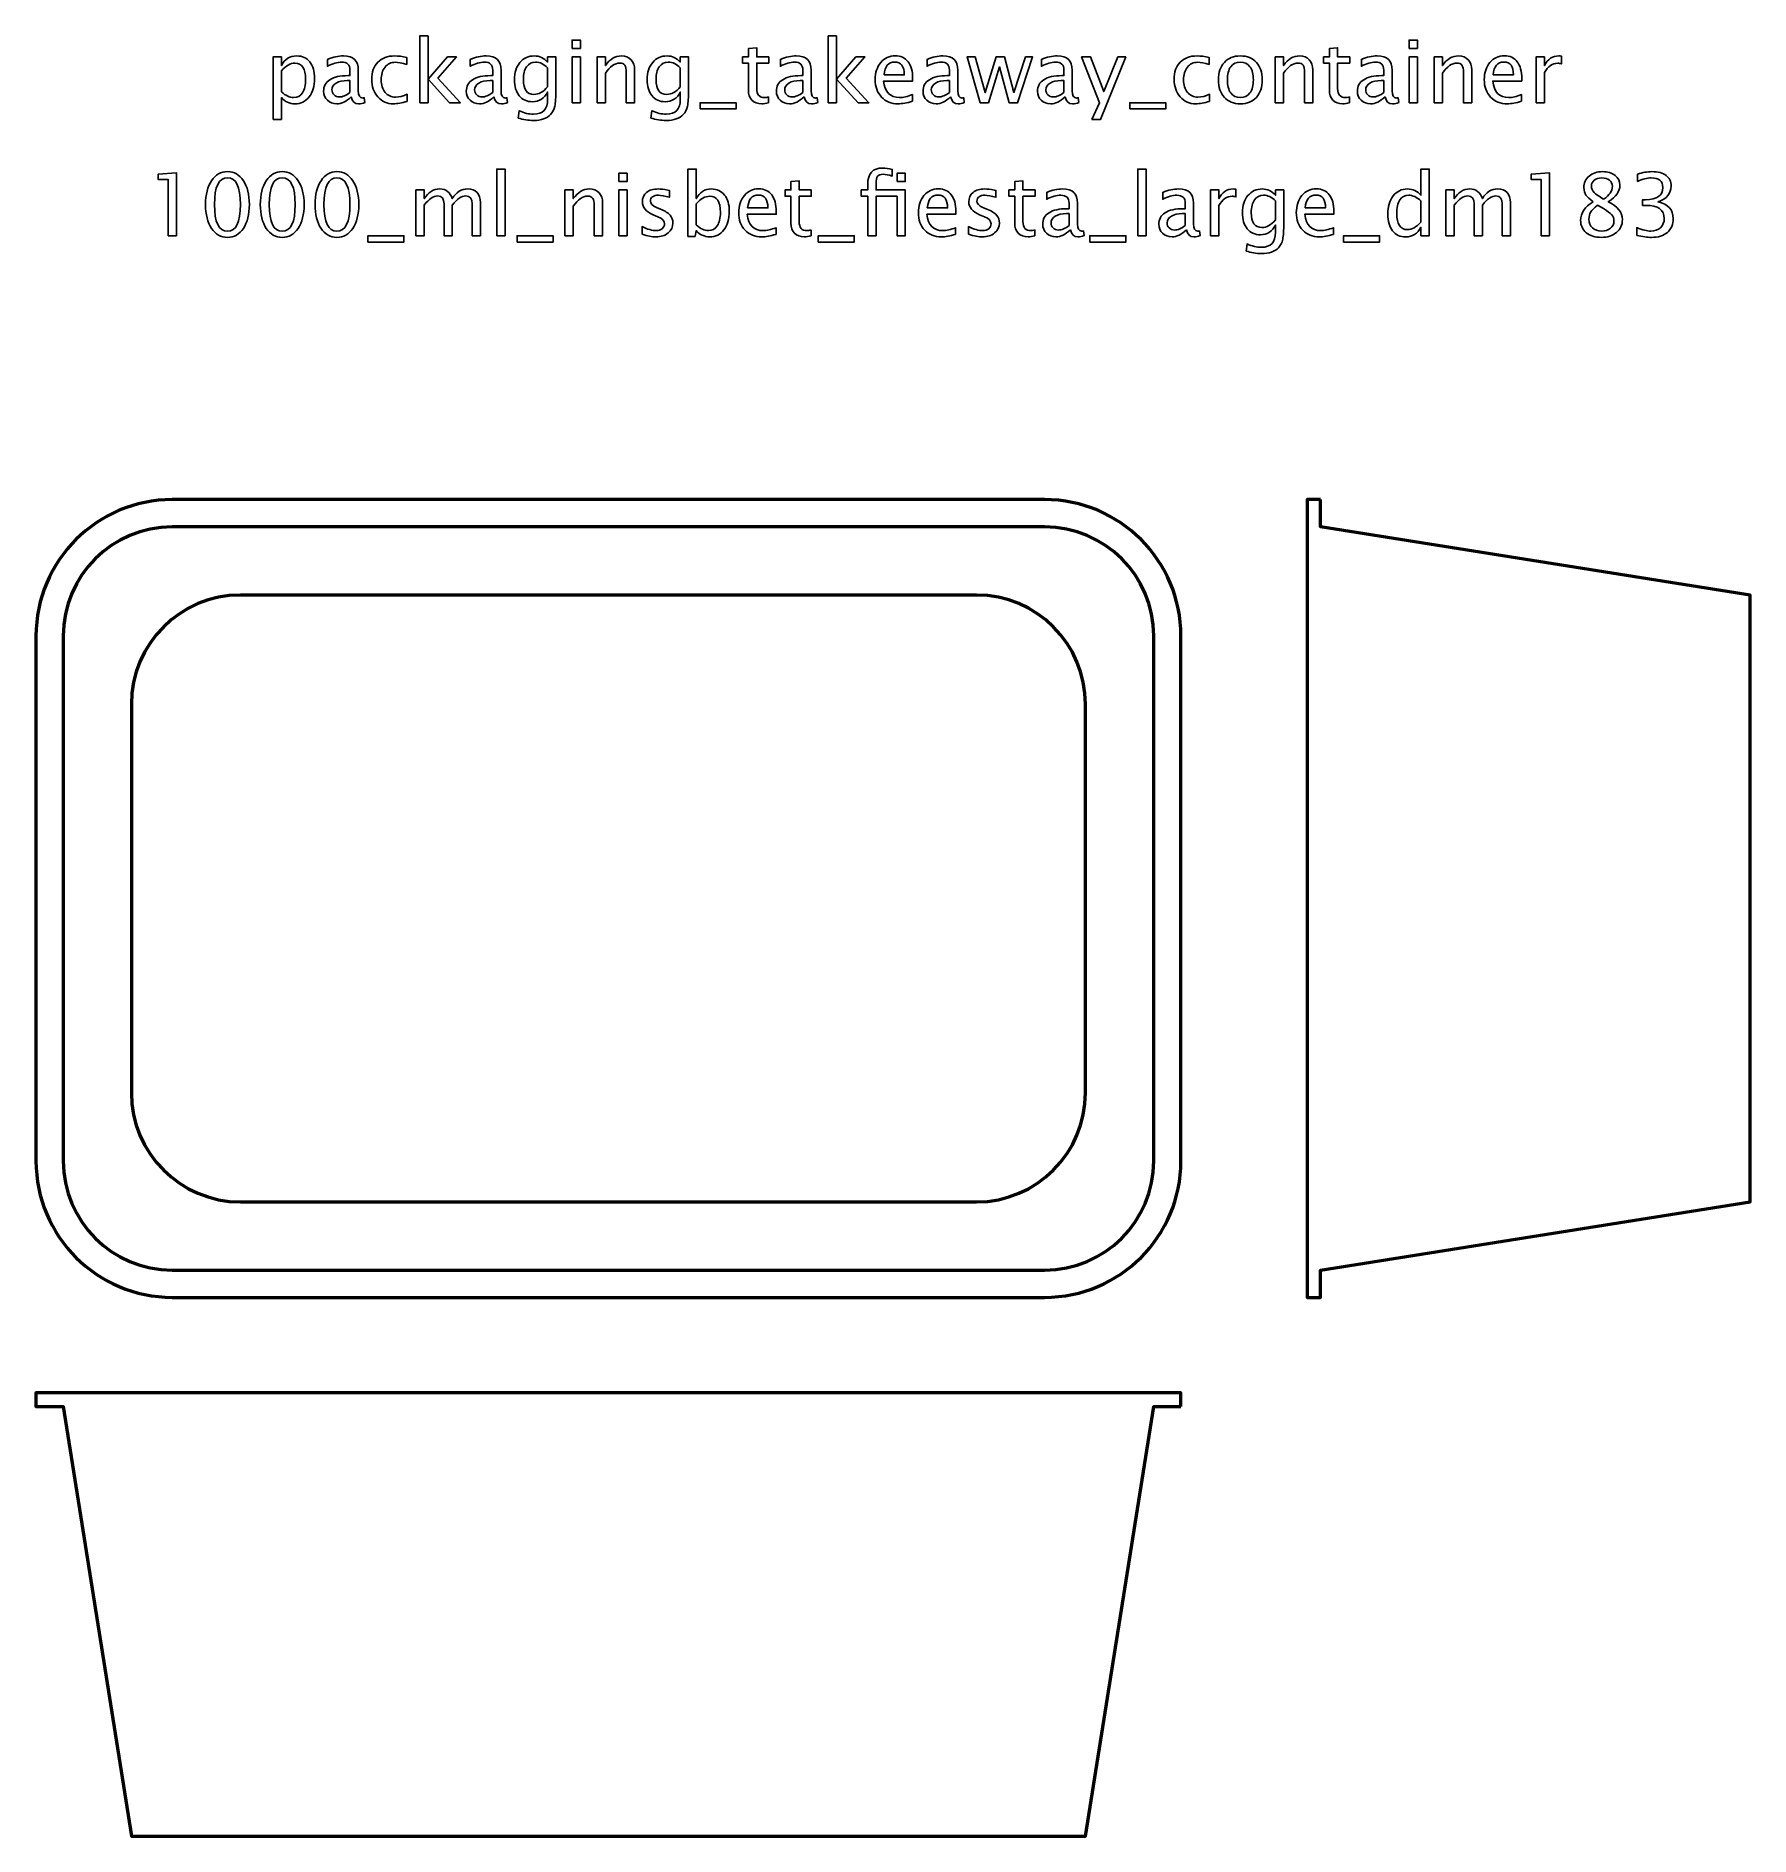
# Model space of a CAD drawing. Header units: centimetres. Extents: x -12.9 to 12.2, y -12.2 to 14.1.
import ezdxf

# ---------------------------------------------------------------- set-up
doc = ezdxf.new("R2010")
doc.units = ezdxf.units.CM
doc.header["$MEASUREMENT"] = 0
doc.layers.add('Layer 1', color=7, linetype='Continuous')

msp = doc.modelspace()

# ---------------------------------------------------------------- linework, layer by layer
at = {"layer": 'Layer 1'}
for points, knots in [([(-7.26981, 13.17044), (-7.26981, 13.17044), (-7.26981, 14.14961), (-7.26981, 14.14961), (-7.26981, 14.14961), (-7.26981, 14.14961), (-7.14789, 14.14961), (-7.14789, 14.14961), (-7.14789, 14.14961), (-7.14789, 14.14961), (-7.14789, 13.51694), (-7.14789, 13.51694), (-7.14789, 13.51694), (-7.14789, 13.51694), (-6.86214, 13.84354), (-6.86214, 13.84354), (-6.86214, 13.84354), (-6.86214, 13.84354), (-6.73048, 13.84354), (-6.73048, 13.84354), (-6.73048, 13.84354), (-6.73048, 13.84354), (-7.00353, 13.52943), (-7.00353, 13.52943), (-7.00353, 13.52943), (-7.00353, 13.52943), (-6.67333, 13.17044), (-6.67333, 13.17044), (-6.67333, 13.17044), (-6.67333, 13.17044), (-6.83039, 13.17044), (-6.83039, 13.17044), (-6.83039, 13.17044), (-6.83039, 13.17044), (-7.14789, 13.51567), (-7.14789, 13.51567), (-7.14789, 13.51567), (-7.14789, 13.51567), (-7.14789, 13.17044), (-7.14789, 13.17044), (-7.14789, 13.17044), (-7.14789, 13.17044), (-7.26981, 13.17044), (-7.26981, 13.17044)], [0, 0, 0, 0, 0.08333333, 0.08333333, 0.08333333, 0.08333333, 0.16666667, 0.16666667, 0.16666667, 0.16666667, 0.25, 0.25, 0.25, 0.25, 0.33333333, 0.33333333, 0.33333333, 0.33333333, 0.41666667, 0.41666667, 0.41666667, 0.41666667, 0.5, 0.5, 0.5, 0.5, 0.58333333, 0.58333333, 0.58333333, 0.58333333, 0.66666667, 0.66666667, 0.66666667, 0.66666667, 0.75, 0.75, 0.75, 0.75, 0.83333333, 0.83333333, 0.83333333, 0.83333333, 1, 1, 1, 1]), ([(-5.03439, 13.96673), (-5.03439, 13.96673), (-5.03439, 14.08865), (-5.03439, 14.08865), (-5.03439, 14.08865), (-5.03439, 14.08865), (-4.91247, 14.08865), (-4.91247, 14.08865), (-4.91247, 14.08865), (-4.91247, 14.08865), (-4.91247, 13.96673), (-4.91247, 13.96673), (-4.91247, 13.96673), (-4.91247, 13.96673), (-5.03439, 13.96673), (-5.03439, 13.96673)], [0, 0, 0, 0, 0.2, 0.2, 0.2, 0.2, 0.4, 0.4, 0.4, 0.4, 0.6, 0.6, 0.6, 0.6, 1, 1, 1, 1]), ([(-1.27603, 13.17044), (-1.27603, 13.17044), (-1.27603, 14.14961), (-1.27603, 14.14961), (-1.27603, 14.14961), (-1.27603, 14.14961), (-1.15411, 14.14961), (-1.15411, 14.14961), (-1.15411, 14.14961), (-1.15411, 14.14961), (-1.15411, 13.51694), (-1.15411, 13.51694), (-1.15411, 13.51694), (-1.15411, 13.51694), (-0.86836, 13.84354), (-0.86836, 13.84354), (-0.86836, 13.84354), (-0.86836, 13.84354), (-0.7367, 13.84354), (-0.7367, 13.84354), (-0.7367, 13.84354), (-0.7367, 13.84354), (-1.00975, 13.52943), (-1.00975, 13.52943), (-1.00975, 13.52943), (-1.00975, 13.52943), (-0.67955, 13.17044), (-0.67955, 13.17044), (-0.67955, 13.17044), (-0.67955, 13.17044), (-0.83661, 13.17044), (-0.83661, 13.17044), (-0.83661, 13.17044), (-0.83661, 13.17044), (-1.15411, 13.51567), (-1.15411, 13.51567), (-1.15411, 13.51567), (-1.15411, 13.51567), (-1.15411, 13.17044), (-1.15411, 13.17044), (-1.15411, 13.17044), (-1.15411, 13.17044), (-1.27603, 13.17044), (-1.27603, 13.17044)], [0, 0, 0, 0, 0.08333333, 0.08333333, 0.08333333, 0.08333333, 0.16666667, 0.16666667, 0.16666667, 0.16666667, 0.25, 0.25, 0.25, 0.25, 0.33333333, 0.33333333, 0.33333333, 0.33333333, 0.41666667, 0.41666667, 0.41666667, 0.41666667, 0.5, 0.5, 0.5, 0.5, 0.58333333, 0.58333333, 0.58333333, 0.58333333, 0.66666667, 0.66666667, 0.66666667, 0.66666667, 0.75, 0.75, 0.75, 0.75, 0.83333333, 0.83333333, 0.83333333, 0.83333333, 1, 1, 1, 1]), ([(7.24864, 13.96673), (7.24864, 13.96673), (7.24864, 14.08865), (7.24864, 14.08865), (7.24864, 14.08865), (7.24864, 14.08865), (7.37056, 14.08865), (7.37056, 14.08865), (7.37056, 14.08865), (7.37056, 14.08865), (7.37056, 13.96673), (7.37056, 13.96673), (7.37056, 13.96673), (7.37056, 13.96673), (7.24864, 13.96673), (7.24864, 13.96673)], [0, 0, 0, 0, 0.2, 0.2, 0.2, 0.2, 0.4, 0.4, 0.4, 0.4, 0.6, 0.6, 0.6, 0.6, 1, 1, 1, 1]), ([(-9.42076, 12.92533), (-9.42076, 12.92533), (-9.42076, 13.84354), (-9.42076, 13.84354), (-9.42076, 13.84354), (-9.42076, 13.84354), (-9.29884, 13.84354), (-9.29884, 13.84354), (-9.29884, 13.84354), (-9.29884, 13.84354), (-9.29884, 13.71633), (-9.29884, 13.71633), (-9.29884, 13.71633), (-9.24889, 13.81052), (-9.17374, 13.85751), (-9.07363, 13.85751), (-9.07363, 13.85751), (-8.99256, 13.85751), (-8.92885, 13.82809), (-8.88228, 13.76903), (-8.88228, 13.76903), (-8.83571, 13.70998), (-8.81243, 13.62933), (-8.81243, 13.5271), (-8.81243, 13.5271), (-8.81243, 13.41576), (-8.83889, 13.3258), (-8.89159, 13.25765), (-8.89159, 13.25765), (-8.9443, 13.18928), (-9.01372, 13.1552), (-9.09966, 13.1552), (-9.09966, 13.1552), (-9.17946, 13.1552), (-9.24592, 13.18568), (-9.29884, 13.24685), (-9.29884, 13.24685), (-9.29884, 13.24685), (-9.29884, 12.92533), (-9.29884, 12.92533), (-9.29884, 12.92533), (-9.29884, 12.92533), (-9.42076, 12.92533), (-9.42076, 12.92533)], [0, 0, 0, 0, 0.08333333, 0.08333333, 0.08333333, 0.08333333, 0.16666667, 0.16666667, 0.16666667, 0.16666667, 0.25, 0.25, 0.25, 0.25, 0.33333333, 0.33333333, 0.33333333, 0.33333333, 0.41666667, 0.41666667, 0.41666667, 0.41666667, 0.5, 0.5, 0.5, 0.5, 0.58333333, 0.58333333, 0.58333333, 0.58333333, 0.66666667, 0.66666667, 0.66666667, 0.66666667, 0.75, 0.75, 0.75, 0.75, 0.83333333, 0.83333333, 0.83333333, 0.83333333, 1, 1, 1, 1]), ([(-9.29884, 13.33088), (-9.23597, 13.27479), (-9.17607, 13.24664), (-9.11913, 13.24664), (-9.11913, 13.24664), (-9.06304, 13.24664), (-9.01965, 13.27014), (-8.98917, 13.31691), (-8.98917, 13.31691), (-8.95848, 13.36369), (-8.94324, 13.42952), (-8.94324, 13.51461), (-8.94324, 13.51461), (-8.94324, 13.67209), (-8.99531, 13.75083), (-9.09945, 13.75083), (-9.09945, 13.75083), (-9.16761, 13.75083), (-9.23407, 13.714), (-9.29884, 13.64013), (-9.29884, 13.64013), (-9.29884, 13.64013), (-9.29884, 13.33088), (-9.29884, 13.33088)], [0, 0, 0, 0, 0.14285714, 0.14285714, 0.14285714, 0.14285714, 0.28571429, 0.28571429, 0.28571429, 0.28571429, 0.42857143, 0.42857143, 0.42857143, 0.42857143, 0.57142857, 0.57142857, 0.57142857, 0.57142857, 0.71428571, 0.71428571, 0.71428571, 0.71428571, 1, 1, 1, 1]), ([(-8.27459, 13.25617), (-8.34782, 13.18886), (-8.41831, 13.1552), (-8.48604, 13.1552), (-8.48604, 13.1552), (-8.54171, 13.1552), (-8.58807, 13.17256), (-8.62468, 13.20748), (-8.62468, 13.20748), (-8.66151, 13.24241), (-8.67993, 13.28643), (-8.67993, 13.33956), (-8.67993, 13.33956), (-8.67993, 13.41301), (-8.64903, 13.46953), (-8.58722, 13.5089), (-8.58722, 13.5089), (-8.52541, 13.54827), (-8.43672, 13.56795), (-8.32115, 13.56795), (-8.32115, 13.56795), (-8.32115, 13.56795), (-8.29258, 13.56795), (-8.29258, 13.56795), (-8.29258, 13.56795), (-8.29258, 13.56795), (-8.29258, 13.64902), (-8.29258, 13.64902), (-8.29258, 13.64902), (-8.29258, 13.72712), (-8.33322, 13.76607), (-8.41471, 13.76607), (-8.41471, 13.76607), (-8.47779, 13.76607), (-8.54679, 13.74617), (-8.62151, 13.70638), (-8.62151, 13.70638), (-8.62151, 13.70638), (-8.62151, 13.80671), (-8.62151, 13.80671), (-8.62151, 13.80671), (-8.53938, 13.84058), (-8.46191, 13.85751), (-8.38931, 13.85751), (-8.38931, 13.85751), (-8.31459, 13.85751), (-8.25935, 13.84058), (-8.224, 13.8065), (-8.224, 13.8065), (-8.18844, 13.77242), (-8.17066, 13.71993), (-8.17066, 13.64902), (-8.17066, 13.64902), (-8.17066, 13.64902), (-8.17066, 13.34485), (-8.17066, 13.34485), (-8.17066, 13.34485), (-8.17066, 13.27522), (-8.14928, 13.24029), (-8.10631, 13.24029), (-8.10631, 13.24029), (-8.10102, 13.24029), (-8.09319, 13.24114), (-8.08282, 13.24283), (-8.08282, 13.24283), (-8.08282, 13.24283), (-8.07414, 13.1751), (-8.07414, 13.1751), (-8.07414, 13.1751), (-8.10187, 13.16176), (-8.13235, 13.1552), (-8.16579, 13.1552), (-8.16579, 13.1552), (-8.22273, 13.1552), (-8.25892, 13.18886), (-8.27459, 13.25617)], [0, 0, 0, 0, 0.05, 0.05, 0.05, 0.05, 0.1, 0.1, 0.1, 0.1, 0.15, 0.15, 0.15, 0.15, 0.2, 0.2, 0.2, 0.2, 0.25, 0.25, 0.25, 0.25, 0.3, 0.3, 0.3, 0.3, 0.35, 0.35, 0.35, 0.35, 0.4, 0.4, 0.4, 0.4, 0.45, 0.45, 0.45, 0.45, 0.5, 0.5, 0.5, 0.5, 0.55, 0.55, 0.55, 0.55, 0.6, 0.6, 0.6, 0.6, 0.65, 0.65, 0.65, 0.65, 0.7, 0.7, 0.7, 0.7, 0.75, 0.75, 0.75, 0.75, 0.8, 0.8, 0.8, 0.8, 0.85, 0.85, 0.85, 0.85, 0.9, 0.9, 0.9, 0.9, 1, 1, 1, 1]), ([(-7.4529, 13.19076), (-7.53185, 13.16705), (-7.60001, 13.1552), (-7.65737, 13.1552), (-7.65737, 13.1552), (-7.74839, 13.1552), (-7.82374, 13.18886), (-7.88364, 13.25595), (-7.88364, 13.25595), (-7.94354, 13.32326), (-7.9736, 13.40814), (-7.9736, 13.51038), (-7.9736, 13.51038), (-7.9736, 13.6196), (-7.94397, 13.7049), (-7.8847, 13.76586), (-7.8847, 13.76586), (-7.82543, 13.82703), (-7.74267, 13.85751), (-7.63641, 13.85751), (-7.63641, 13.85751), (-7.58413, 13.85751), (-7.52529, 13.85031), (-7.46052, 13.83592), (-7.46052, 13.83592), (-7.46052, 13.83592), (-7.46052, 13.73305), (-7.46052, 13.73305), (-7.46052, 13.73305), (-7.52931, 13.75337), (-7.5854, 13.76353), (-7.62858, 13.76353), (-7.62858, 13.76353), (-7.69124, 13.76353), (-7.7414, 13.74004), (-7.77887, 13.69326), (-7.77887, 13.69326), (-7.81633, 13.64648), (-7.83517, 13.58404), (-7.83517, 13.50614), (-7.83517, 13.50614), (-7.83517, 13.43058), (-7.8157, 13.36962), (-7.77696, 13.32284), (-7.77696, 13.32284), (-7.73823, 13.27627), (-7.68764, 13.25299), (-7.62477, 13.25299), (-7.62477, 13.25299), (-7.5691, 13.25299), (-7.51195, 13.26738), (-7.4529, 13.29617), (-7.4529, 13.29617), (-7.4529, 13.29617), (-7.4529, 13.19076), (-7.4529, 13.19076)], [0, 0, 0, 0, 0.06666667, 0.06666667, 0.06666667, 0.06666667, 0.13333333, 0.13333333, 0.13333333, 0.13333333, 0.2, 0.2, 0.2, 0.2, 0.26666667, 0.26666667, 0.26666667, 0.26666667, 0.33333333, 0.33333333, 0.33333333, 0.33333333, 0.4, 0.4, 0.4, 0.4, 0.46666667, 0.46666667, 0.46666667, 0.46666667, 0.53333333, 0.53333333, 0.53333333, 0.53333333, 0.6, 0.6, 0.6, 0.6, 0.66666667, 0.66666667, 0.66666667, 0.66666667, 0.73333333, 0.73333333, 0.73333333, 0.73333333, 0.8, 0.8, 0.8, 0.8, 0.86666667, 0.86666667, 0.86666667, 0.86666667, 1, 1, 1, 1]), ([(-6.18057, 13.25617), (-6.2538, 13.18886), (-6.32429, 13.1552), (-6.39202, 13.1552), (-6.39202, 13.1552), (-6.44769, 13.1552), (-6.49405, 13.17256), (-6.53066, 13.20748), (-6.53066, 13.20748), (-6.56749, 13.24241), (-6.58591, 13.28643), (-6.58591, 13.33956), (-6.58591, 13.33956), (-6.58591, 13.41301), (-6.55501, 13.46953), (-6.4932, 13.5089), (-6.4932, 13.5089), (-6.43139, 13.54827), (-6.3427, 13.56795), (-6.22713, 13.56795), (-6.22713, 13.56795), (-6.22713, 13.56795), (-6.19856, 13.56795), (-6.19856, 13.56795), (-6.19856, 13.56795), (-6.19856, 13.56795), (-6.19856, 13.64902), (-6.19856, 13.64902), (-6.19856, 13.64902), (-6.19856, 13.72712), (-6.2392, 13.76607), (-6.32069, 13.76607), (-6.32069, 13.76607), (-6.38377, 13.76607), (-6.45277, 13.74617), (-6.52749, 13.70638), (-6.52749, 13.70638), (-6.52749, 13.70638), (-6.52749, 13.80671), (-6.52749, 13.80671), (-6.52749, 13.80671), (-6.44536, 13.84058), (-6.36789, 13.85751), (-6.29529, 13.85751), (-6.29529, 13.85751), (-6.22057, 13.85751), (-6.16533, 13.84058), (-6.12998, 13.8065), (-6.12998, 13.8065), (-6.09442, 13.77242), (-6.07664, 13.71993), (-6.07664, 13.64902), (-6.07664, 13.64902), (-6.07664, 13.64902), (-6.07664, 13.34485), (-6.07664, 13.34485), (-6.07664, 13.34485), (-6.07664, 13.27522), (-6.05526, 13.24029), (-6.01229, 13.24029), (-6.01229, 13.24029), (-6.007, 13.24029), (-5.99917, 13.24114), (-5.9888, 13.24283), (-5.9888, 13.24283), (-5.9888, 13.24283), (-5.98012, 13.1751), (-5.98012, 13.1751), (-5.98012, 13.1751), (-6.00785, 13.16176), (-6.03833, 13.1552), (-6.07177, 13.1552), (-6.07177, 13.1552), (-6.12871, 13.1552), (-6.1649, 13.18886), (-6.18057, 13.25617)], [0, 0, 0, 0, 0.05, 0.05, 0.05, 0.05, 0.1, 0.1, 0.1, 0.1, 0.15, 0.15, 0.15, 0.15, 0.2, 0.2, 0.2, 0.2, 0.25, 0.25, 0.25, 0.25, 0.3, 0.3, 0.3, 0.3, 0.35, 0.35, 0.35, 0.35, 0.4, 0.4, 0.4, 0.4, 0.45, 0.45, 0.45, 0.45, 0.5, 0.5, 0.5, 0.5, 0.55, 0.55, 0.55, 0.55, 0.6, 0.6, 0.6, 0.6, 0.65, 0.65, 0.65, 0.65, 0.7, 0.7, 0.7, 0.7, 0.75, 0.75, 0.75, 0.75, 0.8, 0.8, 0.8, 0.8, 0.85, 0.85, 0.85, 0.85, 0.9, 0.9, 0.9, 0.9, 1, 1, 1, 1]), ([(-5.8237, 12.94692), (-5.8237, 12.94692), (-5.80931, 13.05233), (-5.80931, 13.05233), (-5.80931, 13.05233), (-5.73861, 13.01931), (-5.66855, 13.0028), (-5.59933, 13.0028), (-5.59933, 13.0028), (-5.46196, 13.0028), (-5.39317, 13.07561), (-5.39317, 13.22103), (-5.39317, 13.22103), (-5.39317, 13.22103), (-5.39317, 13.32686), (-5.39317, 13.32686), (-5.39317, 13.32686), (-5.41434, 13.2822), (-5.44439, 13.2477), (-5.48355, 13.22293), (-5.48355, 13.22293), (-5.52271, 13.19817), (-5.56631, 13.18568), (-5.61436, 13.18568), (-5.61436, 13.18568), (-5.69585, 13.18568), (-5.76041, 13.21489), (-5.80804, 13.27331), (-5.80804, 13.27331), (-5.85566, 13.33173), (-5.87958, 13.41089), (-5.87958, 13.5108), (-5.87958, 13.5108), (-5.87958, 13.61304), (-5.85249, 13.69643), (-5.7983, 13.76099), (-5.7983, 13.76099), (-5.7439, 13.82534), (-5.67384, 13.85751), (-5.58769, 13.85751), (-5.58769, 13.85751), (-5.51234, 13.85751), (-5.44736, 13.82703), (-5.39317, 13.76586), (-5.39317, 13.76586), (-5.39317, 13.76586), (-5.39317, 13.84354), (-5.39317, 13.84354), (-5.39317, 13.84354), (-5.39317, 13.84354), (-5.27125, 13.84354), (-5.27125, 13.84354), (-5.27125, 13.84354), (-5.27125, 13.84354), (-5.27125, 13.35417), (-5.27125, 13.35417), (-5.27125, 13.35417), (-5.27125, 13.24897), (-5.27675, 13.17108), (-5.28776, 13.12049), (-5.28776, 13.12049), (-5.29855, 13.0699), (-5.3193, 13.02841), (-5.34935, 12.99624), (-5.34935, 12.99624), (-5.40269, 12.93972), (-5.48609, 12.91136), (-5.59933, 12.91136), (-5.59933, 12.91136), (-5.67701, 12.91136), (-5.75173, 12.92321), (-5.8237, 12.94692)], [0, 0, 0, 0, 0.05263158, 0.05263158, 0.05263158, 0.05263158, 0.10526316, 0.10526316, 0.10526316, 0.10526316, 0.15789474, 0.15789474, 0.15789474, 0.15789474, 0.21052632, 0.21052632, 0.21052632, 0.21052632, 0.26315789, 0.26315789, 0.26315789, 0.26315789, 0.31578947, 0.31578947, 0.31578947, 0.31578947, 0.36842105, 0.36842105, 0.36842105, 0.36842105, 0.42105263, 0.42105263, 0.42105263, 0.42105263, 0.47368421, 0.47368421, 0.47368421, 0.47368421, 0.52631579, 0.52631579, 0.52631579, 0.52631579, 0.57894737, 0.57894737, 0.57894737, 0.57894737, 0.63157895, 0.63157895, 0.63157895, 0.63157895, 0.68421053, 0.68421053, 0.68421053, 0.68421053, 0.73684211, 0.73684211, 0.73684211, 0.73684211, 0.78947368, 0.78947368, 0.78947368, 0.78947368, 0.84210526, 0.84210526, 0.84210526, 0.84210526, 0.89473684, 0.89473684, 0.89473684, 0.89473684, 1, 1, 1, 1]), ([(-5.39317, 13.40327), (-5.39317, 13.40327), (-5.39317, 13.68246), (-5.39317, 13.68246), (-5.39317, 13.68246), (-5.44693, 13.73813), (-5.50556, 13.76607), (-5.56885, 13.76607), (-5.56885, 13.76607), (-5.62516, 13.76607), (-5.66918, 13.74363), (-5.70093, 13.69855), (-5.70093, 13.69855), (-5.73289, 13.65368), (-5.74877, 13.59123), (-5.74877, 13.51165), (-5.74877, 13.51165), (-5.74877, 13.36539), (-5.69691, 13.29236), (-5.59298, 13.29236), (-5.59298, 13.29236), (-5.52229, 13.29236), (-5.45561, 13.3294), (-5.39317, 13.40327)], [0, 0, 0, 0, 0.14285714, 0.14285714, 0.14285714, 0.14285714, 0.28571429, 0.28571429, 0.28571429, 0.28571429, 0.42857143, 0.42857143, 0.42857143, 0.42857143, 0.57142857, 0.57142857, 0.57142857, 0.57142857, 0.71428571, 0.71428571, 0.71428571, 0.71428571, 1, 1, 1, 1]), ([(-5.03439, 13.17044), (-5.03439, 13.17044), (-5.03439, 13.84354), (-5.03439, 13.84354), (-5.03439, 13.84354), (-5.03439, 13.84354), (-4.91247, 13.84354), (-4.91247, 13.84354), (-4.91247, 13.84354), (-4.91247, 13.84354), (-4.91247, 13.17044), (-4.91247, 13.17044), (-4.91247, 13.17044), (-4.91247, 13.17044), (-5.03439, 13.17044), (-5.03439, 13.17044)], [0, 0, 0, 0, 0.2, 0.2, 0.2, 0.2, 0.4, 0.4, 0.4, 0.4, 0.6, 0.6, 0.6, 0.6, 1, 1, 1, 1]), ([(-4.66736, 13.17044), (-4.66736, 13.17044), (-4.66736, 13.84354), (-4.66736, 13.84354), (-4.66736, 13.84354), (-4.66736, 13.84354), (-4.54544, 13.84354), (-4.54544, 13.84354), (-4.54544, 13.84354), (-4.54544, 13.84354), (-4.54544, 13.71633), (-4.54544, 13.71633), (-4.54544, 13.71633), (-4.48088, 13.81052), (-4.40172, 13.85751), (-4.30816, 13.85751), (-4.30816, 13.85751), (-4.24932, 13.85751), (-4.20254, 13.8391), (-4.16804, 13.80205), (-4.16804, 13.80205), (-4.13354, 13.76522), (-4.11618, 13.71548), (-4.11618, 13.65325), (-4.11618, 13.65325), (-4.11618, 13.65325), (-4.11618, 13.17044), (-4.11618, 13.17044), (-4.11618, 13.17044), (-4.11618, 13.17044), (-4.2381, 13.17044), (-4.2381, 13.17044), (-4.2381, 13.17044), (-4.2381, 13.17044), (-4.2381, 13.61346), (-4.2381, 13.61346), (-4.2381, 13.61346), (-4.2381, 13.66341), (-4.24551, 13.69897), (-4.26011, 13.72014), (-4.26011, 13.72014), (-4.27493, 13.74152), (-4.29927, 13.7521), (-4.33335, 13.7521), (-4.33335, 13.7521), (-4.40828, 13.7521), (-4.47898, 13.70321), (-4.54544, 13.60542), (-4.54544, 13.60542), (-4.54544, 13.60542), (-4.54544, 13.17044), (-4.54544, 13.17044), (-4.54544, 13.17044), (-4.54544, 13.17044), (-4.66736, 13.17044), (-4.66736, 13.17044)], [0, 0, 0, 0, 0.06666667, 0.06666667, 0.06666667, 0.06666667, 0.13333333, 0.13333333, 0.13333333, 0.13333333, 0.2, 0.2, 0.2, 0.2, 0.26666667, 0.26666667, 0.26666667, 0.26666667, 0.33333333, 0.33333333, 0.33333333, 0.33333333, 0.4, 0.4, 0.4, 0.4, 0.46666667, 0.46666667, 0.46666667, 0.46666667, 0.53333333, 0.53333333, 0.53333333, 0.53333333, 0.6, 0.6, 0.6, 0.6, 0.66666667, 0.66666667, 0.66666667, 0.66666667, 0.73333333, 0.73333333, 0.73333333, 0.73333333, 0.8, 0.8, 0.8, 0.8, 0.86666667, 0.86666667, 0.86666667, 0.86666667, 1, 1, 1, 1]), ([(-3.87657, 12.94692), (-3.87657, 12.94692), (-3.86218, 13.05233), (-3.86218, 13.05233), (-3.86218, 13.05233), (-3.79148, 13.01931), (-3.72142, 13.0028), (-3.6522, 13.0028), (-3.6522, 13.0028), (-3.51483, 13.0028), (-3.44604, 13.07561), (-3.44604, 13.22103), (-3.44604, 13.22103), (-3.44604, 13.22103), (-3.44604, 13.32686), (-3.44604, 13.32686), (-3.44604, 13.32686), (-3.46721, 13.2822), (-3.49726, 13.2477), (-3.53642, 13.22293), (-3.53642, 13.22293), (-3.57558, 13.19817), (-3.61918, 13.18568), (-3.66723, 13.18568), (-3.66723, 13.18568), (-3.74872, 13.18568), (-3.81328, 13.21489), (-3.86091, 13.27331), (-3.86091, 13.27331), (-3.90853, 13.33173), (-3.93245, 13.41089), (-3.93245, 13.5108), (-3.93245, 13.5108), (-3.93245, 13.61304), (-3.90536, 13.69643), (-3.85117, 13.76099), (-3.85117, 13.76099), (-3.79677, 13.82534), (-3.72671, 13.85751), (-3.64056, 13.85751), (-3.64056, 13.85751), (-3.56521, 13.85751), (-3.50023, 13.82703), (-3.44604, 13.76586), (-3.44604, 13.76586), (-3.44604, 13.76586), (-3.44604, 13.84354), (-3.44604, 13.84354), (-3.44604, 13.84354), (-3.44604, 13.84354), (-3.32412, 13.84354), (-3.32412, 13.84354), (-3.32412, 13.84354), (-3.32412, 13.84354), (-3.32412, 13.35417), (-3.32412, 13.35417), (-3.32412, 13.35417), (-3.32412, 13.24897), (-3.32962, 13.17108), (-3.34063, 13.12049), (-3.34063, 13.12049), (-3.35142, 13.0699), (-3.37217, 13.02841), (-3.40222, 12.99624), (-3.40222, 12.99624), (-3.45556, 12.93972), (-3.53896, 12.91136), (-3.6522, 12.91136), (-3.6522, 12.91136), (-3.72988, 12.91136), (-3.8046, 12.92321), (-3.87657, 12.94692)], [0, 0, 0, 0, 0.05263158, 0.05263158, 0.05263158, 0.05263158, 0.10526316, 0.10526316, 0.10526316, 0.10526316, 0.15789474, 0.15789474, 0.15789474, 0.15789474, 0.21052632, 0.21052632, 0.21052632, 0.21052632, 0.26315789, 0.26315789, 0.26315789, 0.26315789, 0.31578947, 0.31578947, 0.31578947, 0.31578947, 0.36842105, 0.36842105, 0.36842105, 0.36842105, 0.42105263, 0.42105263, 0.42105263, 0.42105263, 0.47368421, 0.47368421, 0.47368421, 0.47368421, 0.52631579, 0.52631579, 0.52631579, 0.52631579, 0.57894737, 0.57894737, 0.57894737, 0.57894737, 0.63157895, 0.63157895, 0.63157895, 0.63157895, 0.68421053, 0.68421053, 0.68421053, 0.68421053, 0.73684211, 0.73684211, 0.73684211, 0.73684211, 0.78947368, 0.78947368, 0.78947368, 0.78947368, 0.84210526, 0.84210526, 0.84210526, 0.84210526, 0.89473684, 0.89473684, 0.89473684, 0.89473684, 1, 1, 1, 1]), ([(-3.44604, 13.40327), (-3.44604, 13.40327), (-3.44604, 13.68246), (-3.44604, 13.68246), (-3.44604, 13.68246), (-3.4998, 13.73813), (-3.55843, 13.76607), (-3.62172, 13.76607), (-3.62172, 13.76607), (-3.67803, 13.76607), (-3.72205, 13.74363), (-3.7538, 13.69855), (-3.7538, 13.69855), (-3.78576, 13.65368), (-3.80164, 13.59123), (-3.80164, 13.51165), (-3.80164, 13.51165), (-3.80164, 13.36539), (-3.74978, 13.29236), (-3.64585, 13.29236), (-3.64585, 13.29236), (-3.57516, 13.29236), (-3.50848, 13.3294), (-3.44604, 13.40327)], [0, 0, 0, 0, 0.14285714, 0.14285714, 0.14285714, 0.14285714, 0.28571429, 0.28571429, 0.28571429, 0.28571429, 0.42857143, 0.42857143, 0.42857143, 0.42857143, 0.57142857, 0.57142857, 0.57142857, 0.57142857, 0.71428571, 0.71428571, 0.71428571, 0.71428571, 1, 1, 1, 1]), ([(-2.15127, 13.17065), (-2.18895, 13.16028), (-2.22175, 13.1552), (-2.24948, 13.1552), (-2.24948, 13.1552), (-2.31171, 13.1552), (-2.36018, 13.17298), (-2.3949, 13.20854), (-2.3949, 13.20854), (-2.42982, 13.2441), (-2.44718, 13.29342), (-2.44718, 13.35671), (-2.44718, 13.35671), (-2.44718, 13.35671), (-2.44718, 13.7521), (-2.44718, 13.7521), (-2.44718, 13.7521), (-2.44718, 13.7521), (-2.53142, 13.7521), (-2.53142, 13.7521), (-2.53142, 13.7521), (-2.53142, 13.7521), (-2.53142, 13.84354), (-2.53142, 13.84354), (-2.53142, 13.84354), (-2.53142, 13.84354), (-2.44718, 13.84354), (-2.44718, 13.84354), (-2.44718, 13.84354), (-2.44718, 13.84354), (-2.44718, 13.96525), (-2.44718, 13.96525), (-2.44718, 13.96525), (-2.44718, 13.96525), (-2.32526, 13.97689), (-2.32526, 13.97689), (-2.32526, 13.97689), (-2.32526, 13.97689), (-2.32526, 13.84354), (-2.32526, 13.84354), (-2.32526, 13.84354), (-2.32526, 13.84354), (-2.14873, 13.84354), (-2.14873, 13.84354), (-2.14873, 13.84354), (-2.14873, 13.84354), (-2.14873, 13.7521), (-2.14873, 13.7521), (-2.14873, 13.7521), (-2.14873, 13.7521), (-2.32526, 13.7521), (-2.32526, 13.7521), (-2.32526, 13.7521), (-2.32526, 13.7521), (-2.32526, 13.37872), (-2.32526, 13.37872), (-2.32526, 13.37872), (-2.32526, 13.29067), (-2.28695, 13.24664), (-2.21054, 13.24664), (-2.21054, 13.24664), (-2.19424, 13.24664), (-2.17455, 13.24939), (-2.15127, 13.25468), (-2.15127, 13.25468), (-2.15127, 13.25468), (-2.15127, 13.17065), (-2.15127, 13.17065)], [0, 0, 0, 0, 0.05555556, 0.05555556, 0.05555556, 0.05555556, 0.11111111, 0.11111111, 0.11111111, 0.11111111, 0.16666667, 0.16666667, 0.16666667, 0.16666667, 0.22222222, 0.22222222, 0.22222222, 0.22222222, 0.27777778, 0.27777778, 0.27777778, 0.27777778, 0.33333333, 0.33333333, 0.33333333, 0.33333333, 0.38888889, 0.38888889, 0.38888889, 0.38888889, 0.44444444, 0.44444444, 0.44444444, 0.44444444, 0.5, 0.5, 0.5, 0.5, 0.55555556, 0.55555556, 0.55555556, 0.55555556, 0.61111111, 0.61111111, 0.61111111, 0.61111111, 0.66666667, 0.66666667, 0.66666667, 0.66666667, 0.72222222, 0.72222222, 0.72222222, 0.72222222, 0.77777778, 0.77777778, 0.77777778, 0.77777778, 0.83333333, 0.83333333, 0.83333333, 0.83333333, 0.88888889, 0.88888889, 0.88888889, 0.88888889, 1, 1, 1, 1]), ([(-1.63036, 13.25617), (-1.70359, 13.18886), (-1.77408, 13.1552), (-1.84181, 13.1552), (-1.84181, 13.1552), (-1.89748, 13.1552), (-1.94384, 13.17256), (-1.98045, 13.20748), (-1.98045, 13.20748), (-2.01728, 13.24241), (-2.0357, 13.28643), (-2.0357, 13.33956), (-2.0357, 13.33956), (-2.0357, 13.41301), (-2.0048, 13.46953), (-1.94299, 13.5089), (-1.94299, 13.5089), (-1.88118, 13.54827), (-1.79249, 13.56795), (-1.67692, 13.56795), (-1.67692, 13.56795), (-1.67692, 13.56795), (-1.64835, 13.56795), (-1.64835, 13.56795), (-1.64835, 13.56795), (-1.64835, 13.56795), (-1.64835, 13.64902), (-1.64835, 13.64902), (-1.64835, 13.64902), (-1.64835, 13.72712), (-1.68899, 13.76607), (-1.77048, 13.76607), (-1.77048, 13.76607), (-1.83356, 13.76607), (-1.90256, 13.74617), (-1.97728, 13.70638), (-1.97728, 13.70638), (-1.97728, 13.70638), (-1.97728, 13.80671), (-1.97728, 13.80671), (-1.97728, 13.80671), (-1.89515, 13.84058), (-1.81768, 13.85751), (-1.74508, 13.85751), (-1.74508, 13.85751), (-1.67036, 13.85751), (-1.61512, 13.84058), (-1.57977, 13.8065), (-1.57977, 13.8065), (-1.54421, 13.77242), (-1.52643, 13.71993), (-1.52643, 13.64902), (-1.52643, 13.64902), (-1.52643, 13.64902), (-1.52643, 13.34485), (-1.52643, 13.34485), (-1.52643, 13.34485), (-1.52643, 13.27522), (-1.50505, 13.24029), (-1.46208, 13.24029), (-1.46208, 13.24029), (-1.45679, 13.24029), (-1.44896, 13.24114), (-1.43859, 13.24283), (-1.43859, 13.24283), (-1.43859, 13.24283), (-1.42991, 13.1751), (-1.42991, 13.1751), (-1.42991, 13.1751), (-1.45764, 13.16176), (-1.48812, 13.1552), (-1.52156, 13.1552), (-1.52156, 13.1552), (-1.5785, 13.1552), (-1.61469, 13.18886), (-1.63036, 13.25617)], [0, 0, 0, 0, 0.05, 0.05, 0.05, 0.05, 0.1, 0.1, 0.1, 0.1, 0.15, 0.15, 0.15, 0.15, 0.2, 0.2, 0.2, 0.2, 0.25, 0.25, 0.25, 0.25, 0.3, 0.3, 0.3, 0.3, 0.35, 0.35, 0.35, 0.35, 0.4, 0.4, 0.4, 0.4, 0.45, 0.45, 0.45, 0.45, 0.5, 0.5, 0.5, 0.5, 0.55, 0.55, 0.55, 0.55, 0.6, 0.6, 0.6, 0.6, 0.65, 0.65, 0.65, 0.65, 0.7, 0.7, 0.7, 0.7, 0.75, 0.75, 0.75, 0.75, 0.8, 0.8, 0.8, 0.8, 0.85, 0.85, 0.85, 0.85, 0.9, 0.9, 0.9, 0.9, 1, 1, 1, 1]), ([(-0.03968, 13.19203), (-0.12159, 13.16748), (-0.19166, 13.1552), (-0.25008, 13.1552), (-0.25008, 13.1552), (-0.34977, 13.1552), (-0.43084, 13.18822), (-0.49328, 13.25405), (-0.49328, 13.25405), (-0.55572, 13.31988), (-0.58705, 13.40518), (-0.58705, 13.51017), (-0.58705, 13.51017), (-0.58705, 13.61198), (-0.55953, 13.69559), (-0.50429, 13.76099), (-0.50429, 13.76099), (-0.44904, 13.82618), (-0.37835, 13.85878), (-0.2922, 13.85878), (-0.2922, 13.85878), (-0.21071, 13.85878), (-0.14763, 13.82978), (-0.10318, 13.77179), (-0.10318, 13.77179), (-0.05873, 13.71379), (-0.0365, 13.63166), (-0.0365, 13.52519), (-0.0365, 13.52519), (-0.0365, 13.52519), (-0.03714, 13.48794), (-0.03714, 13.48794), (-0.03714, 13.48794), (-0.03714, 13.48794), (-0.46259, 13.48794), (-0.46259, 13.48794), (-0.46259, 13.48794), (-0.44481, 13.32707), (-0.36628, 13.24664), (-0.22722, 13.24664), (-0.22722, 13.24664), (-0.1762, 13.24664), (-0.11376, 13.26103), (-0.03968, 13.28982), (-0.03968, 13.28982), (-0.03968, 13.28982), (-0.03968, 13.19203), (-0.03968, 13.19203)], [0, 0, 0, 0, 0.07692308, 0.07692308, 0.07692308, 0.07692308, 0.15384615, 0.15384615, 0.15384615, 0.15384615, 0.23076923, 0.23076923, 0.23076923, 0.23076923, 0.30769231, 0.30769231, 0.30769231, 0.30769231, 0.38461538, 0.38461538, 0.38461538, 0.38461538, 0.46153846, 0.46153846, 0.46153846, 0.46153846, 0.53846154, 0.53846154, 0.53846154, 0.53846154, 0.61538462, 0.61538462, 0.61538462, 0.61538462, 0.69230769, 0.69230769, 0.69230769, 0.69230769, 0.76923077, 0.76923077, 0.76923077, 0.76923077, 0.84615385, 0.84615385, 0.84615385, 0.84615385, 1, 1, 1, 1]), ([(-0.45624, 13.57938), (-0.45624, 13.57938), (-0.15906, 13.57938), (-0.15906, 13.57938), (-0.15906, 13.57938), (-0.15906, 13.70469), (-0.20584, 13.76734), (-0.29918, 13.76734), (-0.29918, 13.76734), (-0.39316, 13.76734), (-0.44544, 13.70469), (-0.45624, 13.57938)], [0, 0, 0, 0, 0.25, 0.25, 0.25, 0.25, 0.5, 0.5, 0.5, 0.5, 1, 1, 1, 1]), ([(0.52081, 13.25617), (0.44758, 13.18886), (0.37709, 13.1552), (0.30936, 13.1552), (0.30936, 13.1552), (0.25369, 13.1552), (0.20733, 13.17256), (0.17072, 13.20748), (0.17072, 13.20748), (0.13389, 13.24241), (0.11547, 13.28643), (0.11547, 13.33956), (0.11547, 13.33956), (0.11547, 13.41301), (0.14637, 13.46953), (0.20818, 13.5089), (0.20818, 13.5089), (0.26999, 13.54827), (0.35868, 13.56795), (0.47425, 13.56795), (0.47425, 13.56795), (0.47425, 13.56795), (0.50282, 13.56795), (0.50282, 13.56795), (0.50282, 13.56795), (0.50282, 13.56795), (0.50282, 13.64902), (0.50282, 13.64902), (0.50282, 13.64902), (0.50282, 13.72712), (0.46218, 13.76607), (0.38069, 13.76607), (0.38069, 13.76607), (0.31761, 13.76607), (0.24861, 13.74617), (0.17389, 13.70638), (0.17389, 13.70638), (0.17389, 13.70638), (0.17389, 13.80671), (0.17389, 13.80671), (0.17389, 13.80671), (0.25602, 13.84058), (0.33349, 13.85751), (0.40609, 13.85751), (0.40609, 13.85751), (0.48081, 13.85751), (0.53605, 13.84058), (0.5714, 13.8065), (0.5714, 13.8065), (0.60696, 13.77242), (0.62474, 13.71993), (0.62474, 13.64902), (0.62474, 13.64902), (0.62474, 13.64902), (0.62474, 13.34485), (0.62474, 13.34485), (0.62474, 13.34485), (0.62474, 13.27522), (0.64612, 13.24029), (0.68909, 13.24029), (0.68909, 13.24029), (0.69438, 13.24029), (0.70221, 13.24114), (0.71258, 13.24283), (0.71258, 13.24283), (0.71258, 13.24283), (0.72126, 13.1751), (0.72126, 13.1751), (0.72126, 13.1751), (0.69353, 13.16176), (0.66305, 13.1552), (0.62961, 13.1552), (0.62961, 13.1552), (0.57267, 13.1552), (0.53648, 13.18886), (0.52081, 13.25617)], [0, 0, 0, 0, 0.05, 0.05, 0.05, 0.05, 0.1, 0.1, 0.1, 0.1, 0.15, 0.15, 0.15, 0.15, 0.2, 0.2, 0.2, 0.2, 0.25, 0.25, 0.25, 0.25, 0.3, 0.3, 0.3, 0.3, 0.35, 0.35, 0.35, 0.35, 0.4, 0.4, 0.4, 0.4, 0.45, 0.45, 0.45, 0.45, 0.5, 0.5, 0.5, 0.5, 0.55, 0.55, 0.55, 0.55, 0.6, 0.6, 0.6, 0.6, 0.65, 0.65, 0.65, 0.65, 0.7, 0.7, 0.7, 0.7, 0.75, 0.75, 0.75, 0.75, 0.8, 0.8, 0.8, 0.8, 0.85, 0.85, 0.85, 0.85, 0.9, 0.9, 0.9, 0.9, 1, 1, 1, 1]), ([(0.95388, 13.17044), (0.95388, 13.17044), (0.76084, 13.84354), (0.76084, 13.84354), (0.76084, 13.84354), (0.76084, 13.84354), (0.8798, 13.84354), (0.8798, 13.84354), (0.8798, 13.84354), (0.8798, 13.84354), (1.02775, 13.32094), (1.02775, 13.32094), (1.02775, 13.32094), (1.02775, 13.32094), (1.18735, 13.84354), (1.18735, 13.84354), (1.18735, 13.84354), (1.18735, 13.84354), (1.30927, 13.84354), (1.30927, 13.84354), (1.30927, 13.84354), (1.30927, 13.84354), (1.4496, 13.32178), (1.4496, 13.32178), (1.4496, 13.32178), (1.4496, 13.32178), (1.61936, 13.84354), (1.61936, 13.84354), (1.61936, 13.84354), (1.61936, 13.84354), (1.7235, 13.84354), (1.7235, 13.84354), (1.7235, 13.84354), (1.7235, 13.84354), (1.50379, 13.17044), (1.50379, 13.17044), (1.50379, 13.17044), (1.50379, 13.17044), (1.38187, 13.17044), (1.38187, 13.17044), (1.38187, 13.17044), (1.38187, 13.17044), (1.23751, 13.69537), (1.23751, 13.69537), (1.23751, 13.69537), (1.23751, 13.69537), (1.0758, 13.17044), (1.0758, 13.17044), (1.0758, 13.17044), (1.0758, 13.17044), (0.95388, 13.17044), (0.95388, 13.17044)], [0, 0, 0, 0, 0.07142857, 0.07142857, 0.07142857, 0.07142857, 0.14285714, 0.14285714, 0.14285714, 0.14285714, 0.21428571, 0.21428571, 0.21428571, 0.21428571, 0.28571429, 0.28571429, 0.28571429, 0.28571429, 0.35714286, 0.35714286, 0.35714286, 0.35714286, 0.42857143, 0.42857143, 0.42857143, 0.42857143, 0.5, 0.5, 0.5, 0.5, 0.57142857, 0.57142857, 0.57142857, 0.57142857, 0.64285714, 0.64285714, 0.64285714, 0.64285714, 0.71428571, 0.71428571, 0.71428571, 0.71428571, 0.78571429, 0.78571429, 0.78571429, 0.78571429, 0.85714286, 0.85714286, 0.85714286, 0.85714286, 1, 1, 1, 1]), ([(2.2006, 13.25617), (2.12737, 13.18886), (2.05688, 13.1552), (1.98915, 13.1552), (1.98915, 13.1552), (1.93348, 13.1552), (1.88712, 13.17256), (1.85051, 13.20748), (1.85051, 13.20748), (1.81368, 13.24241), (1.79526, 13.28643), (1.79526, 13.33956), (1.79526, 13.33956), (1.79526, 13.41301), (1.82616, 13.46953), (1.88797, 13.5089), (1.88797, 13.5089), (1.94978, 13.54827), (2.03847, 13.56795), (2.15404, 13.56795), (2.15404, 13.56795), (2.15404, 13.56795), (2.18261, 13.56795), (2.18261, 13.56795), (2.18261, 13.56795), (2.18261, 13.56795), (2.18261, 13.64902), (2.18261, 13.64902), (2.18261, 13.64902), (2.18261, 13.72712), (2.14197, 13.76607), (2.06048, 13.76607), (2.06048, 13.76607), (1.9974, 13.76607), (1.9284, 13.74617), (1.85368, 13.70638), (1.85368, 13.70638), (1.85368, 13.70638), (1.85368, 13.80671), (1.85368, 13.80671), (1.85368, 13.80671), (1.93581, 13.84058), (2.01328, 13.85751), (2.08588, 13.85751), (2.08588, 13.85751), (2.1606, 13.85751), (2.21584, 13.84058), (2.25119, 13.8065), (2.25119, 13.8065), (2.28675, 13.77242), (2.30453, 13.71993), (2.30453, 13.64902), (2.30453, 13.64902), (2.30453, 13.64902), (2.30453, 13.34485), (2.30453, 13.34485), (2.30453, 13.34485), (2.30453, 13.27522), (2.32591, 13.24029), (2.36888, 13.24029), (2.36888, 13.24029), (2.37417, 13.24029), (2.382, 13.24114), (2.39237, 13.24283), (2.39237, 13.24283), (2.39237, 13.24283), (2.40105, 13.1751), (2.40105, 13.1751), (2.40105, 13.1751), (2.37332, 13.16176), (2.34284, 13.1552), (2.3094, 13.1552), (2.3094, 13.1552), (2.25246, 13.1552), (2.21627, 13.18886), (2.2006, 13.25617)], [0, 0, 0, 0, 0.05, 0.05, 0.05, 0.05, 0.1, 0.1, 0.1, 0.1, 0.15, 0.15, 0.15, 0.15, 0.2, 0.2, 0.2, 0.2, 0.25, 0.25, 0.25, 0.25, 0.3, 0.3, 0.3, 0.3, 0.35, 0.35, 0.35, 0.35, 0.4, 0.4, 0.4, 0.4, 0.45, 0.45, 0.45, 0.45, 0.5, 0.5, 0.5, 0.5, 0.55, 0.55, 0.55, 0.55, 0.6, 0.6, 0.6, 0.6, 0.65, 0.65, 0.65, 0.65, 0.7, 0.7, 0.7, 0.7, 0.75, 0.75, 0.75, 0.75, 0.8, 0.8, 0.8, 0.8, 0.85, 0.85, 0.85, 0.85, 0.9, 0.9, 0.9, 0.9, 1, 1, 1, 1]), ([(2.59472, 12.92533), (2.59472, 12.92533), (2.70394, 13.16959), (2.70394, 13.16959), (2.70394, 13.16959), (2.70394, 13.16959), (2.44317, 13.84354), (2.44317, 13.84354), (2.44317, 13.84354), (2.44317, 13.84354), (2.57398, 13.84354), (2.57398, 13.84354), (2.57398, 13.84354), (2.57398, 13.84354), (2.76787, 13.33385), (2.76787, 13.33385), (2.76787, 13.33385), (2.76787, 13.33385), (2.97467, 13.84354), (2.97467, 13.84354), (2.97467, 13.84354), (2.97467, 13.84354), (3.0896, 13.84354), (3.0896, 13.84354), (3.0896, 13.84354), (3.0896, 13.84354), (2.72172, 12.92533), (2.72172, 12.92533), (2.72172, 12.92533), (2.72172, 12.92533), (2.59472, 12.92533), (2.59472, 12.92533)], [0, 0, 0, 0, 0.11111111, 0.11111111, 0.11111111, 0.11111111, 0.22222222, 0.22222222, 0.22222222, 0.22222222, 0.33333333, 0.33333333, 0.33333333, 0.33333333, 0.44444444, 0.44444444, 0.44444444, 0.44444444, 0.55555556, 0.55555556, 0.55555556, 0.55555556, 0.66666667, 0.66666667, 0.66666667, 0.66666667, 0.77777778, 0.77777778, 0.77777778, 0.77777778, 1, 1, 1, 1]), ([(4.32087, 13.19076), (4.24192, 13.16705), (4.17376, 13.1552), (4.1164, 13.1552), (4.1164, 13.1552), (4.02538, 13.1552), (3.95003, 13.18886), (3.89013, 13.25595), (3.89013, 13.25595), (3.83023, 13.32326), (3.80017, 13.40814), (3.80017, 13.51038), (3.80017, 13.51038), (3.80017, 13.6196), (3.8298, 13.7049), (3.88907, 13.76586), (3.88907, 13.76586), (3.94834, 13.82703), (4.0311, 13.85751), (4.13736, 13.85751), (4.13736, 13.85751), (4.18964, 13.85751), (4.24848, 13.85031), (4.31325, 13.83592), (4.31325, 13.83592), (4.31325, 13.83592), (4.31325, 13.73305), (4.31325, 13.73305), (4.31325, 13.73305), (4.24446, 13.75337), (4.18837, 13.76353), (4.14519, 13.76353), (4.14519, 13.76353), (4.08253, 13.76353), (4.03237, 13.74004), (3.9949, 13.69326), (3.9949, 13.69326), (3.95744, 13.64648), (3.9386, 13.58404), (3.9386, 13.50614), (3.9386, 13.50614), (3.9386, 13.43058), (3.95807, 13.36962), (3.99681, 13.32284), (3.99681, 13.32284), (4.03554, 13.27627), (4.08613, 13.25299), (4.149, 13.25299), (4.149, 13.25299), (4.20467, 13.25299), (4.26182, 13.26738), (4.32087, 13.29617), (4.32087, 13.29617), (4.32087, 13.29617), (4.32087, 13.19076), (4.32087, 13.19076)], [0, 0, 0, 0, 0.06666667, 0.06666667, 0.06666667, 0.06666667, 0.13333333, 0.13333333, 0.13333333, 0.13333333, 0.2, 0.2, 0.2, 0.2, 0.26666667, 0.26666667, 0.26666667, 0.26666667, 0.33333333, 0.33333333, 0.33333333, 0.33333333, 0.4, 0.4, 0.4, 0.4, 0.46666667, 0.46666667, 0.46666667, 0.46666667, 0.53333333, 0.53333333, 0.53333333, 0.53333333, 0.6, 0.6, 0.6, 0.6, 0.66666667, 0.66666667, 0.66666667, 0.66666667, 0.73333333, 0.73333333, 0.73333333, 0.73333333, 0.8, 0.8, 0.8, 0.8, 0.86666667, 0.86666667, 0.86666667, 0.86666667, 1, 1, 1, 1]), ([(4.77193, 13.1552), (4.67308, 13.1552), (4.59477, 13.18674), (4.53719, 13.24982), (4.53719, 13.24982), (4.47941, 13.31289), (4.45062, 13.39862), (4.45062, 13.50678), (4.45062, 13.50678), (4.45062, 13.61473), (4.47941, 13.70024), (4.53719, 13.76311), (4.53719, 13.76311), (4.59477, 13.82597), (4.67308, 13.85751), (4.77193, 13.85751), (4.77193, 13.85751), (4.87078, 13.85751), (4.9491, 13.82597), (5.00667, 13.76311), (5.00667, 13.76311), (5.06445, 13.70024), (5.09324, 13.61473), (5.09324, 13.50678), (5.09324, 13.50678), (5.09324, 13.39862), (5.06445, 13.31289), (5.00667, 13.24982), (5.00667, 13.24982), (4.9491, 13.18674), (4.87078, 13.1552), (4.77193, 13.1552)], [0, 0, 0, 0, 0.11111111, 0.11111111, 0.11111111, 0.11111111, 0.22222222, 0.22222222, 0.22222222, 0.22222222, 0.33333333, 0.33333333, 0.33333333, 0.33333333, 0.44444444, 0.44444444, 0.44444444, 0.44444444, 0.55555556, 0.55555556, 0.55555556, 0.55555556, 0.66666667, 0.66666667, 0.66666667, 0.66666667, 0.77777778, 0.77777778, 0.77777778, 0.77777778, 1, 1, 1, 1]), ([(4.77172, 13.24664), (4.83204, 13.24664), (4.87903, 13.26929), (4.91248, 13.3148), (4.91248, 13.3148), (4.94571, 13.36009), (4.96243, 13.42423), (4.96243, 13.50678), (4.96243, 13.50678), (4.96243, 13.58912), (4.94571, 13.65304), (4.91248, 13.69834), (4.91248, 13.69834), (4.87903, 13.74342), (4.83204, 13.76607), (4.77172, 13.76607), (4.77172, 13.76607), (4.71118, 13.76607), (4.66419, 13.74342), (4.63117, 13.69834), (4.63117, 13.69834), (4.59794, 13.65304), (4.58143, 13.58912), (4.58143, 13.50678), (4.58143, 13.50678), (4.58143, 13.42423), (4.59794, 13.36009), (4.63117, 13.3148), (4.63117, 13.3148), (4.66419, 13.26929), (4.71118, 13.24664), (4.77172, 13.24664)], [0, 0, 0, 0, 0.11111111, 0.11111111, 0.11111111, 0.11111111, 0.22222222, 0.22222222, 0.22222222, 0.22222222, 0.33333333, 0.33333333, 0.33333333, 0.33333333, 0.44444444, 0.44444444, 0.44444444, 0.44444444, 0.55555556, 0.55555556, 0.55555556, 0.55555556, 0.66666667, 0.66666667, 0.66666667, 0.66666667, 0.77777778, 0.77777778, 0.77777778, 0.77777778, 1, 1, 1, 1]), ([(5.28416, 13.17044), (5.28416, 13.17044), (5.28416, 13.84354), (5.28416, 13.84354), (5.28416, 13.84354), (5.28416, 13.84354), (5.40608, 13.84354), (5.40608, 13.84354), (5.40608, 13.84354), (5.40608, 13.84354), (5.40608, 13.71633), (5.40608, 13.71633), (5.40608, 13.71633), (5.47064, 13.81052), (5.5498, 13.85751), (5.64336, 13.85751), (5.64336, 13.85751), (5.7022, 13.85751), (5.74898, 13.8391), (5.78348, 13.80205), (5.78348, 13.80205), (5.81798, 13.76522), (5.83534, 13.71548), (5.83534, 13.65325), (5.83534, 13.65325), (5.83534, 13.65325), (5.83534, 13.17044), (5.83534, 13.17044), (5.83534, 13.17044), (5.83534, 13.17044), (5.71342, 13.17044), (5.71342, 13.17044), (5.71342, 13.17044), (5.71342, 13.17044), (5.71342, 13.61346), (5.71342, 13.61346), (5.71342, 13.61346), (5.71342, 13.66341), (5.70601, 13.69897), (5.69141, 13.72014), (5.69141, 13.72014), (5.67659, 13.74152), (5.65225, 13.7521), (5.61817, 13.7521), (5.61817, 13.7521), (5.54324, 13.7521), (5.47254, 13.70321), (5.40608, 13.60542), (5.40608, 13.60542), (5.40608, 13.60542), (5.40608, 13.17044), (5.40608, 13.17044), (5.40608, 13.17044), (5.40608, 13.17044), (5.28416, 13.17044), (5.28416, 13.17044)], [0, 0, 0, 0, 0.06666667, 0.06666667, 0.06666667, 0.06666667, 0.13333333, 0.13333333, 0.13333333, 0.13333333, 0.2, 0.2, 0.2, 0.2, 0.26666667, 0.26666667, 0.26666667, 0.26666667, 0.33333333, 0.33333333, 0.33333333, 0.33333333, 0.4, 0.4, 0.4, 0.4, 0.46666667, 0.46666667, 0.46666667, 0.46666667, 0.53333333, 0.53333333, 0.53333333, 0.53333333, 0.6, 0.6, 0.6, 0.6, 0.66666667, 0.66666667, 0.66666667, 0.66666667, 0.73333333, 0.73333333, 0.73333333, 0.73333333, 0.8, 0.8, 0.8, 0.8, 0.86666667, 0.86666667, 0.86666667, 0.86666667, 1, 1, 1, 1]), ([(6.3734, 13.17065), (6.33572, 13.16028), (6.30292, 13.1552), (6.27519, 13.1552), (6.27519, 13.1552), (6.21296, 13.1552), (6.16449, 13.17298), (6.12977, 13.20854), (6.12977, 13.20854), (6.09485, 13.2441), (6.07749, 13.29342), (6.07749, 13.35671), (6.07749, 13.35671), (6.07749, 13.35671), (6.07749, 13.7521), (6.07749, 13.7521), (6.07749, 13.7521), (6.07749, 13.7521), (5.99325, 13.7521), (5.99325, 13.7521), (5.99325, 13.7521), (5.99325, 13.7521), (5.99325, 13.84354), (5.99325, 13.84354), (5.99325, 13.84354), (5.99325, 13.84354), (6.07749, 13.84354), (6.07749, 13.84354), (6.07749, 13.84354), (6.07749, 13.84354), (6.07749, 13.96525), (6.07749, 13.96525), (6.07749, 13.96525), (6.07749, 13.96525), (6.19941, 13.97689), (6.19941, 13.97689), (6.19941, 13.97689), (6.19941, 13.97689), (6.19941, 13.84354), (6.19941, 13.84354), (6.19941, 13.84354), (6.19941, 13.84354), (6.37594, 13.84354), (6.37594, 13.84354), (6.37594, 13.84354), (6.37594, 13.84354), (6.37594, 13.7521), (6.37594, 13.7521), (6.37594, 13.7521), (6.37594, 13.7521), (6.19941, 13.7521), (6.19941, 13.7521), (6.19941, 13.7521), (6.19941, 13.7521), (6.19941, 13.37872), (6.19941, 13.37872), (6.19941, 13.37872), (6.19941, 13.29067), (6.23772, 13.24664), (6.31413, 13.24664), (6.31413, 13.24664), (6.33043, 13.24664), (6.35012, 13.24939), (6.3734, 13.25468), (6.3734, 13.25468), (6.3734, 13.25468), (6.3734, 13.17065), (6.3734, 13.17065)], [0, 0, 0, 0, 0.05555556, 0.05555556, 0.05555556, 0.05555556, 0.11111111, 0.11111111, 0.11111111, 0.11111111, 0.16666667, 0.16666667, 0.16666667, 0.16666667, 0.22222222, 0.22222222, 0.22222222, 0.22222222, 0.27777778, 0.27777778, 0.27777778, 0.27777778, 0.33333333, 0.33333333, 0.33333333, 0.33333333, 0.38888889, 0.38888889, 0.38888889, 0.38888889, 0.44444444, 0.44444444, 0.44444444, 0.44444444, 0.5, 0.5, 0.5, 0.5, 0.55555556, 0.55555556, 0.55555556, 0.55555556, 0.61111111, 0.61111111, 0.61111111, 0.61111111, 0.66666667, 0.66666667, 0.66666667, 0.66666667, 0.72222222, 0.72222222, 0.72222222, 0.72222222, 0.77777778, 0.77777778, 0.77777778, 0.77777778, 0.83333333, 0.83333333, 0.83333333, 0.83333333, 0.88888889, 0.88888889, 0.88888889, 0.88888889, 1, 1, 1, 1]), ([(6.89431, 13.25617), (6.82108, 13.18886), (6.75059, 13.1552), (6.68286, 13.1552), (6.68286, 13.1552), (6.62719, 13.1552), (6.58083, 13.17256), (6.54422, 13.20748), (6.54422, 13.20748), (6.50739, 13.24241), (6.48897, 13.28643), (6.48897, 13.33956), (6.48897, 13.33956), (6.48897, 13.41301), (6.51987, 13.46953), (6.58168, 13.5089), (6.58168, 13.5089), (6.64349, 13.54827), (6.73218, 13.56795), (6.84775, 13.56795), (6.84775, 13.56795), (6.84775, 13.56795), (6.87632, 13.56795), (6.87632, 13.56795), (6.87632, 13.56795), (6.87632, 13.56795), (6.87632, 13.64902), (6.87632, 13.64902), (6.87632, 13.64902), (6.87632, 13.72712), (6.83568, 13.76607), (6.75419, 13.76607), (6.75419, 13.76607), (6.69111, 13.76607), (6.62211, 13.74617), (6.54739, 13.70638), (6.54739, 13.70638), (6.54739, 13.70638), (6.54739, 13.80671), (6.54739, 13.80671), (6.54739, 13.80671), (6.62952, 13.84058), (6.70699, 13.85751), (6.77959, 13.85751), (6.77959, 13.85751), (6.85431, 13.85751), (6.90955, 13.84058), (6.9449, 13.8065), (6.9449, 13.8065), (6.98046, 13.77242), (6.99824, 13.71993), (6.99824, 13.64902), (6.99824, 13.64902), (6.99824, 13.64902), (6.99824, 13.34485), (6.99824, 13.34485), (6.99824, 13.34485), (6.99824, 13.27522), (7.01962, 13.24029), (7.06259, 13.24029), (7.06259, 13.24029), (7.06788, 13.24029), (7.07571, 13.24114), (7.08608, 13.24283), (7.08608, 13.24283), (7.08608, 13.24283), (7.09476, 13.1751), (7.09476, 13.1751), (7.09476, 13.1751), (7.06703, 13.16176), (7.03655, 13.1552), (7.00311, 13.1552), (7.00311, 13.1552), (6.94617, 13.1552), (6.90998, 13.18886), (6.89431, 13.25617)], [0, 0, 0, 0, 0.05, 0.05, 0.05, 0.05, 0.1, 0.1, 0.1, 0.1, 0.15, 0.15, 0.15, 0.15, 0.2, 0.2, 0.2, 0.2, 0.25, 0.25, 0.25, 0.25, 0.3, 0.3, 0.3, 0.3, 0.35, 0.35, 0.35, 0.35, 0.4, 0.4, 0.4, 0.4, 0.45, 0.45, 0.45, 0.45, 0.5, 0.5, 0.5, 0.5, 0.55, 0.55, 0.55, 0.55, 0.6, 0.6, 0.6, 0.6, 0.65, 0.65, 0.65, 0.65, 0.7, 0.7, 0.7, 0.7, 0.75, 0.75, 0.75, 0.75, 0.8, 0.8, 0.8, 0.8, 0.85, 0.85, 0.85, 0.85, 0.9, 0.9, 0.9, 0.9, 1, 1, 1, 1]), ([(7.24864, 13.17044), (7.24864, 13.17044), (7.24864, 13.84354), (7.24864, 13.84354), (7.24864, 13.84354), (7.24864, 13.84354), (7.37056, 13.84354), (7.37056, 13.84354), (7.37056, 13.84354), (7.37056, 13.84354), (7.37056, 13.17044), (7.37056, 13.17044), (7.37056, 13.17044), (7.37056, 13.17044), (7.24864, 13.17044), (7.24864, 13.17044)], [0, 0, 0, 0, 0.2, 0.2, 0.2, 0.2, 0.4, 0.4, 0.4, 0.4, 0.6, 0.6, 0.6, 0.6, 1, 1, 1, 1]), ([(7.61567, 13.17044), (7.61567, 13.17044), (7.61567, 13.84354), (7.61567, 13.84354), (7.61567, 13.84354), (7.61567, 13.84354), (7.73759, 13.84354), (7.73759, 13.84354), (7.73759, 13.84354), (7.73759, 13.84354), (7.73759, 13.71633), (7.73759, 13.71633), (7.73759, 13.71633), (7.80215, 13.81052), (7.88131, 13.85751), (7.97487, 13.85751), (7.97487, 13.85751), (8.03371, 13.85751), (8.08049, 13.8391), (8.11499, 13.80205), (8.11499, 13.80205), (8.14949, 13.76522), (8.16685, 13.71548), (8.16685, 13.65325), (8.16685, 13.65325), (8.16685, 13.65325), (8.16685, 13.17044), (8.16685, 13.17044), (8.16685, 13.17044), (8.16685, 13.17044), (8.04493, 13.17044), (8.04493, 13.17044), (8.04493, 13.17044), (8.04493, 13.17044), (8.04493, 13.61346), (8.04493, 13.61346), (8.04493, 13.61346), (8.04493, 13.66341), (8.03752, 13.69897), (8.02292, 13.72014), (8.02292, 13.72014), (8.0081, 13.74152), (7.98376, 13.7521), (7.94968, 13.7521), (7.94968, 13.7521), (7.87475, 13.7521), (7.80405, 13.70321), (7.73759, 13.60542), (7.73759, 13.60542), (7.73759, 13.60542), (7.73759, 13.17044), (7.73759, 13.17044), (7.73759, 13.17044), (7.73759, 13.17044), (7.61567, 13.17044), (7.61567, 13.17044)], [0, 0, 0, 0, 0.06666667, 0.06666667, 0.06666667, 0.06666667, 0.13333333, 0.13333333, 0.13333333, 0.13333333, 0.2, 0.2, 0.2, 0.2, 0.26666667, 0.26666667, 0.26666667, 0.26666667, 0.33333333, 0.33333333, 0.33333333, 0.33333333, 0.4, 0.4, 0.4, 0.4, 0.46666667, 0.46666667, 0.46666667, 0.46666667, 0.53333333, 0.53333333, 0.53333333, 0.53333333, 0.6, 0.6, 0.6, 0.6, 0.66666667, 0.66666667, 0.66666667, 0.66666667, 0.73333333, 0.73333333, 0.73333333, 0.73333333, 0.8, 0.8, 0.8, 0.8, 0.86666667, 0.86666667, 0.86666667, 0.86666667, 1, 1, 1, 1]), ([(8.89795, 13.19203), (8.81604, 13.16748), (8.74597, 13.1552), (8.68755, 13.1552), (8.68755, 13.1552), (8.58786, 13.1552), (8.50679, 13.18822), (8.44435, 13.25405), (8.44435, 13.25405), (8.38191, 13.31988), (8.35058, 13.40518), (8.35058, 13.51017), (8.35058, 13.51017), (8.35058, 13.61198), (8.3781, 13.69559), (8.43334, 13.76099), (8.43334, 13.76099), (8.48859, 13.82618), (8.55928, 13.85878), (8.64543, 13.85878), (8.64543, 13.85878), (8.72692, 13.85878), (8.79, 13.82978), (8.83445, 13.77179), (8.83445, 13.77179), (8.8789, 13.71379), (8.90113, 13.63166), (8.90113, 13.52519), (8.90113, 13.52519), (8.90113, 13.52519), (8.90049, 13.48794), (8.90049, 13.48794), (8.90049, 13.48794), (8.90049, 13.48794), (8.47504, 13.48794), (8.47504, 13.48794), (8.47504, 13.48794), (8.49282, 13.32707), (8.57135, 13.24664), (8.71041, 13.24664), (8.71041, 13.24664), (8.76143, 13.24664), (8.82387, 13.26103), (8.89795, 13.28982), (8.89795, 13.28982), (8.89795, 13.28982), (8.89795, 13.19203), (8.89795, 13.19203)], [0, 0, 0, 0, 0.07692308, 0.07692308, 0.07692308, 0.07692308, 0.15384615, 0.15384615, 0.15384615, 0.15384615, 0.23076923, 0.23076923, 0.23076923, 0.23076923, 0.30769231, 0.30769231, 0.30769231, 0.30769231, 0.38461538, 0.38461538, 0.38461538, 0.38461538, 0.46153846, 0.46153846, 0.46153846, 0.46153846, 0.53846154, 0.53846154, 0.53846154, 0.53846154, 0.61538462, 0.61538462, 0.61538462, 0.61538462, 0.69230769, 0.69230769, 0.69230769, 0.69230769, 0.76923077, 0.76923077, 0.76923077, 0.76923077, 0.84615385, 0.84615385, 0.84615385, 0.84615385, 1, 1, 1, 1]), ([(8.48139, 13.57938), (8.48139, 13.57938), (8.77857, 13.57938), (8.77857, 13.57938), (8.77857, 13.57938), (8.77857, 13.70469), (8.73179, 13.76734), (8.63845, 13.76734), (8.63845, 13.76734), (8.54447, 13.76734), (8.49219, 13.70469), (8.48139, 13.57938)], [0, 0, 0, 0, 0.25, 0.25, 0.25, 0.25, 0.5, 0.5, 0.5, 0.5, 1, 1, 1, 1]), ([(9.11152, 13.17044), (9.11152, 13.17044), (9.11152, 13.84354), (9.11152, 13.84354), (9.11152, 13.84354), (9.11152, 13.84354), (9.23344, 13.84354), (9.23344, 13.84354), (9.23344, 13.84354), (9.23344, 13.84354), (9.23344, 13.71633), (9.23344, 13.71633), (9.23344, 13.71633), (9.28191, 13.81052), (9.35219, 13.85751), (9.44447, 13.85751), (9.44447, 13.85751), (9.45696, 13.85751), (9.47008, 13.85645), (9.48363, 13.85434), (9.48363, 13.85434), (9.48363, 13.85434), (9.48363, 13.74025), (9.48363, 13.74025), (9.48363, 13.74025), (9.46246, 13.74723), (9.44384, 13.75083), (9.42775, 13.75083), (9.42775, 13.75083), (9.35028, 13.75083), (9.28551, 13.70511), (9.23344, 13.61346), (9.23344, 13.61346), (9.23344, 13.61346), (9.23344, 13.17044), (9.23344, 13.17044), (9.23344, 13.17044), (9.23344, 13.17044), (9.11152, 13.17044), (9.11152, 13.17044)], [0, 0, 0, 0, 0.09090909, 0.09090909, 0.09090909, 0.09090909, 0.18181818, 0.18181818, 0.18181818, 0.18181818, 0.27272727, 0.27272727, 0.27272727, 0.27272727, 0.36363636, 0.36363636, 0.36363636, 0.36363636, 0.45454545, 0.45454545, 0.45454545, 0.45454545, 0.54545455, 0.54545455, 0.54545455, 0.54545455, 0.63636364, 0.63636364, 0.63636364, 0.63636364, 0.72727273, 0.72727273, 0.72727273, 0.72727273, 0.81818182, 0.81818182, 0.81818182, 0.81818182, 1, 1, 1, 1]), ([(-8.29258, 13.32263), (-8.29258, 13.32263), (-8.29258, 13.49556), (-8.29258, 13.49556), (-8.29258, 13.49556), (-8.29258, 13.49556), (-8.33174, 13.49683), (-8.33174, 13.49683), (-8.33174, 13.49683), (-8.39947, 13.49683), (-8.45408, 13.48434), (-8.49578, 13.45937), (-8.49578, 13.45937), (-8.53727, 13.43418), (-8.55801, 13.40095), (-8.55801, 13.35946), (-8.55801, 13.35946), (-8.55801, 13.33046), (-8.54764, 13.30591), (-8.52711, 13.2858), (-8.52711, 13.2858), (-8.50636, 13.26569), (-8.48117, 13.25553), (-8.45133, 13.25553), (-8.45133, 13.25553), (-8.40053, 13.25553), (-8.34761, 13.27797), (-8.29258, 13.32263)], [0, 0, 0, 0, 0.125, 0.125, 0.125, 0.125, 0.25, 0.25, 0.25, 0.25, 0.375, 0.375, 0.375, 0.375, 0.5, 0.5, 0.5, 0.5, 0.625, 0.625, 0.625, 0.625, 0.75, 0.75, 0.75, 0.75, 1, 1, 1, 1]), ([(-6.19856, 13.32263), (-6.19856, 13.32263), (-6.19856, 13.49556), (-6.19856, 13.49556), (-6.19856, 13.49556), (-6.19856, 13.49556), (-6.23772, 13.49683), (-6.23772, 13.49683), (-6.23772, 13.49683), (-6.30545, 13.49683), (-6.36006, 13.48434), (-6.40176, 13.45937), (-6.40176, 13.45937), (-6.44325, 13.43418), (-6.46399, 13.40095), (-6.46399, 13.35946), (-6.46399, 13.35946), (-6.46399, 13.33046), (-6.45362, 13.30591), (-6.43309, 13.2858), (-6.43309, 13.2858), (-6.41234, 13.26569), (-6.38715, 13.25553), (-6.35731, 13.25553), (-6.35731, 13.25553), (-6.30651, 13.25553), (-6.25359, 13.27797), (-6.19856, 13.32263)], [0, 0, 0, 0, 0.125, 0.125, 0.125, 0.125, 0.25, 0.25, 0.25, 0.25, 0.375, 0.375, 0.375, 0.375, 0.5, 0.5, 0.5, 0.5, 0.625, 0.625, 0.625, 0.625, 0.75, 0.75, 0.75, 0.75, 1, 1, 1, 1]), ([(-1.64835, 13.32263), (-1.64835, 13.32263), (-1.64835, 13.49556), (-1.64835, 13.49556), (-1.64835, 13.49556), (-1.64835, 13.49556), (-1.68751, 13.49683), (-1.68751, 13.49683), (-1.68751, 13.49683), (-1.75524, 13.49683), (-1.80985, 13.48434), (-1.85155, 13.45937), (-1.85155, 13.45937), (-1.89304, 13.43418), (-1.91378, 13.40095), (-1.91378, 13.35946), (-1.91378, 13.35946), (-1.91378, 13.33046), (-1.90341, 13.30591), (-1.88288, 13.2858), (-1.88288, 13.2858), (-1.86213, 13.26569), (-1.83694, 13.25553), (-1.8071, 13.25553), (-1.8071, 13.25553), (-1.7563, 13.25553), (-1.70338, 13.27797), (-1.64835, 13.32263)], [0, 0, 0, 0, 0.125, 0.125, 0.125, 0.125, 0.25, 0.25, 0.25, 0.25, 0.375, 0.375, 0.375, 0.375, 0.5, 0.5, 0.5, 0.5, 0.625, 0.625, 0.625, 0.625, 0.75, 0.75, 0.75, 0.75, 1, 1, 1, 1]), ([(0.50282, 13.32263), (0.50282, 13.32263), (0.50282, 13.49556), (0.50282, 13.49556), (0.50282, 13.49556), (0.50282, 13.49556), (0.46366, 13.49683), (0.46366, 13.49683), (0.46366, 13.49683), (0.39593, 13.49683), (0.34132, 13.48434), (0.29962, 13.45937), (0.29962, 13.45937), (0.25813, 13.43418), (0.23739, 13.40095), (0.23739, 13.35946), (0.23739, 13.35946), (0.23739, 13.33046), (0.24776, 13.30591), (0.26829, 13.2858), (0.26829, 13.2858), (0.28904, 13.26569), (0.31423, 13.25553), (0.34407, 13.25553), (0.34407, 13.25553), (0.39487, 13.25553), (0.44779, 13.27797), (0.50282, 13.32263)], [0, 0, 0, 0, 0.125, 0.125, 0.125, 0.125, 0.25, 0.25, 0.25, 0.25, 0.375, 0.375, 0.375, 0.375, 0.5, 0.5, 0.5, 0.5, 0.625, 0.625, 0.625, 0.625, 0.75, 0.75, 0.75, 0.75, 1, 1, 1, 1]), ([(2.18261, 13.32263), (2.18261, 13.32263), (2.18261, 13.49556), (2.18261, 13.49556), (2.18261, 13.49556), (2.18261, 13.49556), (2.14345, 13.49683), (2.14345, 13.49683), (2.14345, 13.49683), (2.07572, 13.49683), (2.02111, 13.48434), (1.97941, 13.45937), (1.97941, 13.45937), (1.93792, 13.43418), (1.91718, 13.40095), (1.91718, 13.35946), (1.91718, 13.35946), (1.91718, 13.33046), (1.92755, 13.30591), (1.94808, 13.2858), (1.94808, 13.2858), (1.96883, 13.26569), (1.99402, 13.25553), (2.02386, 13.25553), (2.02386, 13.25553), (2.07466, 13.25553), (2.12758, 13.27797), (2.18261, 13.32263)], [0, 0, 0, 0, 0.125, 0.125, 0.125, 0.125, 0.25, 0.25, 0.25, 0.25, 0.375, 0.375, 0.375, 0.375, 0.5, 0.5, 0.5, 0.5, 0.625, 0.625, 0.625, 0.625, 0.75, 0.75, 0.75, 0.75, 1, 1, 1, 1]), ([(6.87632, 13.32263), (6.87632, 13.32263), (6.87632, 13.49556), (6.87632, 13.49556), (6.87632, 13.49556), (6.87632, 13.49556), (6.83716, 13.49683), (6.83716, 13.49683), (6.83716, 13.49683), (6.76943, 13.49683), (6.71482, 13.48434), (6.67312, 13.45937), (6.67312, 13.45937), (6.63163, 13.43418), (6.61089, 13.40095), (6.61089, 13.35946), (6.61089, 13.35946), (6.61089, 13.33046), (6.62126, 13.30591), (6.64179, 13.2858), (6.64179, 13.2858), (6.66254, 13.26569), (6.68773, 13.25553), (6.71757, 13.25553), (6.71757, 13.25553), (6.76837, 13.25553), (6.82129, 13.27797), (6.87632, 13.32263)], [0, 0, 0, 0, 0.125, 0.125, 0.125, 0.125, 0.25, 0.25, 0.25, 0.25, 0.375, 0.375, 0.375, 0.375, 0.5, 0.5, 0.5, 0.5, 0.625, 0.625, 0.625, 0.625, 0.75, 0.75, 0.75, 0.75, 1, 1, 1, 1]), ([(-3.15584, 13.079), (-3.15584, 13.079), (-3.15584, 13.17044), (-3.15584, 13.17044), (-3.15584, 13.17044), (-3.15584, 13.17044), (-2.62752, 13.17044), (-2.62752, 13.17044), (-2.62752, 13.17044), (-2.62752, 13.17044), (-2.62752, 13.079), (-2.62752, 13.079), (-2.62752, 13.079), (-2.62752, 13.079), (-3.15584, 13.079), (-3.15584, 13.079)], [0, 0, 0, 0, 0.2, 0.2, 0.2, 0.2, 0.4, 0.4, 0.4, 0.4, 0.6, 0.6, 0.6, 0.6, 1, 1, 1, 1]), ([(3.14993, 13.079), (3.14993, 13.079), (3.14993, 13.17044), (3.14993, 13.17044), (3.14993, 13.17044), (3.14993, 13.17044), (3.67825, 13.17044), (3.67825, 13.17044), (3.67825, 13.17044), (3.67825, 13.17044), (3.67825, 13.079), (3.67825, 13.079), (3.67825, 13.079), (3.67825, 13.079), (3.14993, 13.079), (3.14993, 13.079)], [0, 0, 0, 0, 0.2, 0.2, 0.2, 0.2, 0.4, 0.4, 0.4, 0.4, 0.6, 0.6, 0.6, 0.6, 1, 1, 1, 1]), ([(-10.962, 11.21887), (-10.962, 11.21887), (-10.962, 12.04564), (-10.962, 12.04564), (-10.962, 12.04564), (-10.962, 12.04564), (-11.10805, 12.04564), (-11.10805, 12.04564), (-11.10805, 12.04564), (-11.10805, 12.04564), (-11.10805, 12.12184), (-11.10805, 12.12184), (-11.10805, 12.12184), (-11.10805, 12.12184), (-10.84008, 12.1447), (-10.84008, 12.1447), (-10.84008, 12.1447), (-10.84008, 12.1447), (-10.84008, 11.21887), (-10.84008, 11.21887), (-10.84008, 11.21887), (-10.84008, 11.21887), (-10.962, 11.21887), (-10.962, 11.21887)], [0, 0, 0, 0, 0.14285714, 0.14285714, 0.14285714, 0.14285714, 0.28571429, 0.28571429, 0.28571429, 0.28571429, 0.42857143, 0.42857143, 0.42857143, 0.42857143, 0.57142857, 0.57142857, 0.57142857, 0.57142857, 0.71428571, 0.71428571, 0.71428571, 0.71428571, 1, 1, 1, 1]), ([(-10.09036, 11.19601), (-10.18667, 11.19601), (-10.26435, 11.24025), (-10.32319, 11.32851), (-10.32319, 11.32851), (-10.38225, 11.41678), (-10.41167, 11.5332), (-10.41167, 11.67798), (-10.41167, 11.67798), (-10.41167, 11.82276), (-10.38225, 11.93917), (-10.32319, 12.02744), (-10.32319, 12.02744), (-10.26435, 12.1157), (-10.18667, 12.15994), (-10.09036, 12.15994), (-10.09036, 12.15994), (-9.99363, 12.15994), (-9.91595, 12.11591), (-9.8571, 12.02786), (-9.8571, 12.02786), (-9.79847, 11.93981), (-9.76905, 11.82318), (-9.76905, 11.67798), (-9.76905, 11.67798), (-9.76905, 11.5332), (-9.79847, 11.41678), (-9.8571, 11.32851), (-9.8571, 11.32851), (-9.91595, 11.24025), (-9.99363, 11.19601), (-10.09036, 11.19601)], [0, 0, 0, 0, 0.11111111, 0.11111111, 0.11111111, 0.11111111, 0.22222222, 0.22222222, 0.22222222, 0.22222222, 0.33333333, 0.33333333, 0.33333333, 0.33333333, 0.44444444, 0.44444444, 0.44444444, 0.44444444, 0.55555556, 0.55555556, 0.55555556, 0.55555556, 0.66666667, 0.66666667, 0.66666667, 0.66666667, 0.77777778, 0.77777778, 0.77777778, 0.77777778, 1, 1, 1, 1]), ([(-9.2873, 11.19601), (-9.38361, 11.19601), (-9.46129, 11.24025), (-9.52013, 11.32851), (-9.52013, 11.32851), (-9.57919, 11.41678), (-9.60861, 11.5332), (-9.60861, 11.67798), (-9.60861, 11.67798), (-9.60861, 11.82276), (-9.57919, 11.93917), (-9.52013, 12.02744), (-9.52013, 12.02744), (-9.46129, 12.1157), (-9.38361, 12.15994), (-9.2873, 12.15994), (-9.2873, 12.15994), (-9.19057, 12.15994), (-9.11289, 12.11591), (-9.05404, 12.02786), (-9.05404, 12.02786), (-8.99541, 11.93981), (-8.96599, 11.82318), (-8.96599, 11.67798), (-8.96599, 11.67798), (-8.96599, 11.5332), (-8.99541, 11.41678), (-9.05404, 11.32851), (-9.05404, 11.32851), (-9.11289, 11.24025), (-9.19057, 11.19601), (-9.2873, 11.19601)], [0, 0, 0, 0, 0.11111111, 0.11111111, 0.11111111, 0.11111111, 0.22222222, 0.22222222, 0.22222222, 0.22222222, 0.33333333, 0.33333333, 0.33333333, 0.33333333, 0.44444444, 0.44444444, 0.44444444, 0.44444444, 0.55555556, 0.55555556, 0.55555556, 0.55555556, 0.66666667, 0.66666667, 0.66666667, 0.66666667, 0.77777778, 0.77777778, 0.77777778, 0.77777778, 1, 1, 1, 1]), ([(-8.48424, 11.19601), (-8.58055, 11.19601), (-8.65823, 11.24025), (-8.71707, 11.32851), (-8.71707, 11.32851), (-8.77613, 11.41678), (-8.80555, 11.5332), (-8.80555, 11.67798), (-8.80555, 11.67798), (-8.80555, 11.82276), (-8.77613, 11.93917), (-8.71707, 12.02744), (-8.71707, 12.02744), (-8.65823, 12.1157), (-8.58055, 12.15994), (-8.48424, 12.15994), (-8.48424, 12.15994), (-8.38751, 12.15994), (-8.30983, 12.11591), (-8.25098, 12.02786), (-8.25098, 12.02786), (-8.19235, 11.93981), (-8.16293, 11.82318), (-8.16293, 11.67798), (-8.16293, 11.67798), (-8.16293, 11.5332), (-8.19235, 11.41678), (-8.25098, 11.32851), (-8.25098, 11.32851), (-8.30983, 11.24025), (-8.38751, 11.19601), (-8.48424, 11.19601)], [0, 0, 0, 0, 0.11111111, 0.11111111, 0.11111111, 0.11111111, 0.22222222, 0.22222222, 0.22222222, 0.22222222, 0.33333333, 0.33333333, 0.33333333, 0.33333333, 0.44444444, 0.44444444, 0.44444444, 0.44444444, 0.55555556, 0.55555556, 0.55555556, 0.55555556, 0.66666667, 0.66666667, 0.66666667, 0.66666667, 0.77777778, 0.77777778, 0.77777778, 0.77777778, 1, 1, 1, 1]), ([(-6.13982, 11.21887), (-6.13982, 11.21887), (-6.13982, 12.19804), (-6.13982, 12.19804), (-6.13982, 12.19804), (-6.13982, 12.19804), (-6.0179, 12.19804), (-6.0179, 12.19804), (-6.0179, 12.19804), (-6.0179, 12.19804), (-6.0179, 11.21887), (-6.0179, 11.21887), (-6.0179, 11.21887), (-6.0179, 11.21887), (-6.13982, 11.21887), (-6.13982, 11.21887)], [0, 0, 0, 0, 0.2, 0.2, 0.2, 0.2, 0.4, 0.4, 0.4, 0.4, 0.6, 0.6, 0.6, 0.6, 1, 1, 1, 1]), ([(-3.33502, 11.21125), (-3.33502, 11.21125), (-3.33502, 12.19804), (-3.33502, 12.19804), (-3.33502, 12.19804), (-3.33502, 12.19804), (-3.2131, 12.19804), (-3.2131, 12.19804), (-3.2131, 12.19804), (-3.2131, 12.19804), (-3.2131, 11.76476), (-3.2131, 11.76476), (-3.2131, 11.76476), (-3.16315, 11.85895), (-3.088, 11.90594), (-2.98789, 11.90594), (-2.98789, 11.90594), (-2.90682, 11.90594), (-2.84311, 11.87652), (-2.79654, 11.81746), (-2.79654, 11.81746), (-2.74997, 11.75841), (-2.72669, 11.67776), (-2.72669, 11.57553), (-2.72669, 11.57553), (-2.72669, 11.46419), (-2.75315, 11.37423), (-2.80585, 11.30608), (-2.80585, 11.30608), (-2.85856, 11.23771), (-2.92798, 11.20363), (-3.01392, 11.20363), (-3.01392, 11.20363), (-3.09372, 11.20363), (-3.16018, 11.23411), (-3.2131, 11.29528), (-3.2131, 11.29528), (-3.2131, 11.29528), (-3.22792, 11.21125), (-3.22792, 11.21125), (-3.22792, 11.21125), (-3.22792, 11.21125), (-3.33502, 11.21125), (-3.33502, 11.21125)], [0, 0, 0, 0, 0.08333333, 0.08333333, 0.08333333, 0.08333333, 0.16666667, 0.16666667, 0.16666667, 0.16666667, 0.25, 0.25, 0.25, 0.25, 0.33333333, 0.33333333, 0.33333333, 0.33333333, 0.41666667, 0.41666667, 0.41666667, 0.41666667, 0.5, 0.5, 0.5, 0.5, 0.58333333, 0.58333333, 0.58333333, 0.58333333, 0.66666667, 0.66666667, 0.66666667, 0.66666667, 0.75, 0.75, 0.75, 0.75, 0.83333333, 0.83333333, 0.83333333, 0.83333333, 1, 1, 1, 1]), ([(-0.69533, 11.21887), (-0.69533, 11.21887), (-0.69533, 11.80053), (-0.69533, 11.80053), (-0.69533, 11.80053), (-0.69533, 11.80053), (-0.79079, 11.80053), (-0.79079, 11.80053), (-0.79079, 11.80053), (-0.79079, 11.80053), (-0.79079, 11.89197), (-0.79079, 11.89197), (-0.79079, 11.89197), (-0.79079, 11.89197), (-0.69533, 11.89197), (-0.69533, 11.89197), (-0.69533, 11.89197), (-0.69533, 11.89197), (-0.69533, 11.97262), (-0.69533, 11.97262), (-0.69533, 11.97262), (-0.69533, 12.13306), (-0.62209, 12.21328), (-0.47562, 12.21328), (-0.47562, 12.21328), (-0.43456, 12.21328), (-0.38799, 12.20651), (-0.33592, 12.19296), (-0.33592, 12.19296), (-0.33592, 12.19296), (-0.33592, 12.09517), (-0.33592, 12.09517), (-0.33592, 12.09517), (-0.39116, 12.11295), (-0.4354, 12.12184), (-0.46863, 12.12184), (-0.46863, 12.12184), (-0.50906, 12.12184), (-0.53658, 12.11232), (-0.55118, 12.09305), (-0.55118, 12.09305), (-0.566, 12.07379), (-0.57341, 12.03802), (-0.57341, 11.98574), (-0.57341, 11.98574), (-0.57341, 11.98574), (-0.57341, 11.89197), (-0.57341, 11.89197), (-0.57341, 11.89197), (-0.57341, 11.89197), (-0.14415, 11.89197), (-0.14415, 11.89197), (-0.14415, 11.89197), (-0.14415, 11.89197), (-0.14415, 11.21887), (-0.14415, 11.21887), (-0.14415, 11.21887), (-0.14415, 11.21887), (-0.26607, 11.21887), (-0.26607, 11.21887), (-0.26607, 11.21887), (-0.26607, 11.21887), (-0.26607, 11.80053), (-0.26607, 11.80053), (-0.26607, 11.80053), (-0.26607, 11.80053), (-0.57341, 11.80053), (-0.57341, 11.80053), (-0.57341, 11.80053), (-0.57341, 11.80053), (-0.57341, 11.21887), (-0.57341, 11.21887), (-0.57341, 11.21887), (-0.57341, 11.21887), (-0.69533, 11.21887), (-0.69533, 11.21887)], [0, 0, 0, 0, 0.05, 0.05, 0.05, 0.05, 0.1, 0.1, 0.1, 0.1, 0.15, 0.15, 0.15, 0.15, 0.2, 0.2, 0.2, 0.2, 0.25, 0.25, 0.25, 0.25, 0.3, 0.3, 0.3, 0.3, 0.35, 0.35, 0.35, 0.35, 0.4, 0.4, 0.4, 0.4, 0.45, 0.45, 0.45, 0.45, 0.5, 0.5, 0.5, 0.5, 0.55, 0.55, 0.55, 0.55, 0.6, 0.6, 0.6, 0.6, 0.65, 0.65, 0.65, 0.65, 0.7, 0.7, 0.7, 0.7, 0.75, 0.75, 0.75, 0.75, 0.8, 0.8, 0.8, 0.8, 0.85, 0.85, 0.85, 0.85, 0.9, 0.9, 0.9, 0.9, 1, 1, 1, 1]), ([(3.26665, 11.21887), (3.26665, 11.21887), (3.26665, 12.19804), (3.26665, 12.19804), (3.26665, 12.19804), (3.26665, 12.19804), (3.38857, 12.19804), (3.38857, 12.19804), (3.38857, 12.19804), (3.38857, 12.19804), (3.38857, 11.21887), (3.38857, 11.21887), (3.38857, 11.21887), (3.38857, 11.21887), (3.26665, 11.21887), (3.26665, 11.21887)], [0, 0, 0, 0, 0.2, 0.2, 0.2, 0.2, 0.4, 0.4, 0.4, 0.4, 0.6, 0.6, 0.6, 0.6, 1, 1, 1, 1]), ([(7.42209, 11.21887), (7.42209, 11.21887), (7.42209, 11.34524), (7.42209, 11.34524), (7.42209, 11.34524), (7.37235, 11.25083), (7.29742, 11.20363), (7.1973, 11.20363), (7.1973, 11.20363), (7.11602, 11.20363), (7.0521, 11.23305), (7.00553, 11.29211), (7.00553, 11.29211), (6.95896, 11.35116), (6.93568, 11.43181), (6.93568, 11.53404), (6.93568, 11.53404), (6.93568, 11.6458), (6.96214, 11.73576), (7.01484, 11.80392), (7.01484, 11.80392), (7.06776, 11.87186), (7.13719, 11.90594), (7.22334, 11.90594), (7.22334, 11.90594), (7.30313, 11.90594), (7.3696, 11.87546), (7.42209, 11.81429), (7.42209, 11.81429), (7.42209, 11.81429), (7.42209, 12.19804), (7.42209, 12.19804), (7.42209, 12.19804), (7.42209, 12.19804), (7.54401, 12.19804), (7.54401, 12.19804), (7.54401, 12.19804), (7.54401, 12.19804), (7.54401, 11.21887), (7.54401, 11.21887), (7.54401, 11.21887), (7.54401, 11.21887), (7.42209, 11.21887), (7.42209, 11.21887)], [0, 0, 0, 0, 0.08333333, 0.08333333, 0.08333333, 0.08333333, 0.16666667, 0.16666667, 0.16666667, 0.16666667, 0.25, 0.25, 0.25, 0.25, 0.33333333, 0.33333333, 0.33333333, 0.33333333, 0.41666667, 0.41666667, 0.41666667, 0.41666667, 0.5, 0.5, 0.5, 0.5, 0.58333333, 0.58333333, 0.58333333, 0.58333333, 0.66666667, 0.66666667, 0.66666667, 0.66666667, 0.75, 0.75, 0.75, 0.75, 0.83333333, 0.83333333, 0.83333333, 0.83333333, 1, 1, 1, 1]), ([(9.18485, 11.21887), (9.18485, 11.21887), (9.18485, 12.04564), (9.18485, 12.04564), (9.18485, 12.04564), (9.18485, 12.04564), (9.0388, 12.04564), (9.0388, 12.04564), (9.0388, 12.04564), (9.0388, 12.04564), (9.0388, 12.12184), (9.0388, 12.12184), (9.0388, 12.12184), (9.0388, 12.12184), (9.30677, 12.1447), (9.30677, 12.1447), (9.30677, 12.1447), (9.30677, 12.1447), (9.30677, 11.21887), (9.30677, 11.21887), (9.30677, 11.21887), (9.30677, 11.21887), (9.18485, 11.21887), (9.18485, 11.21887)], [0, 0, 0, 0, 0.14285714, 0.14285714, 0.14285714, 0.14285714, 0.28571429, 0.28571429, 0.28571429, 0.28571429, 0.42857143, 0.42857143, 0.42857143, 0.42857143, 0.57142857, 0.57142857, 0.57142857, 0.57142857, 0.71428571, 0.71428571, 0.71428571, 0.71428571, 1, 1, 1, 1]), ([(9.94727, 11.71862), (9.89689, 11.75375), (9.86176, 11.78635), (9.84207, 11.81662), (9.84207, 11.81662), (9.82239, 11.84667), (9.81265, 11.88308), (9.81265, 11.92563), (9.81265, 11.92563), (9.81265, 11.99505), (9.83805, 12.05157), (9.88864, 12.09496), (9.88864, 12.09496), (9.93944, 12.13835), (10.00569, 12.15994), (10.08739, 12.15994), (10.08739, 12.15994), (10.16275, 12.15994), (10.22392, 12.14153), (10.2707, 12.1047), (10.2707, 12.1047), (10.31748, 12.06808), (10.34097, 12.02024), (10.34097, 11.96161), (10.34097, 11.96161), (10.34097, 11.87271), (10.28403, 11.79164), (10.17037, 11.71862), (10.17037, 11.71862), (10.30859, 11.65088), (10.3778, 11.56346), (10.3778, 11.45636), (10.3778, 11.45636), (10.3778, 11.37995), (10.3488, 11.31751), (10.29102, 11.26882), (10.29102, 11.26882), (10.23323, 11.22035), (10.15894, 11.19601), (10.06792, 11.19601), (10.06792, 11.19601), (9.97712, 11.19601), (9.90388, 11.21887), (9.848, 11.26459), (9.848, 11.26459), (9.79233, 11.3101), (9.76439, 11.37021), (9.76439, 11.44451), (9.76439, 11.44451), (9.76439, 11.55457), (9.82535, 11.6458), (9.94727, 11.71862)], [0, 0, 0, 0, 0.07142857, 0.07142857, 0.07142857, 0.07142857, 0.14285714, 0.14285714, 0.14285714, 0.14285714, 0.21428571, 0.21428571, 0.21428571, 0.21428571, 0.28571429, 0.28571429, 0.28571429, 0.28571429, 0.35714286, 0.35714286, 0.35714286, 0.35714286, 0.42857143, 0.42857143, 0.42857143, 0.42857143, 0.5, 0.5, 0.5, 0.5, 0.57142857, 0.57142857, 0.57142857, 0.57142857, 0.64285714, 0.64285714, 0.64285714, 0.64285714, 0.71428571, 0.71428571, 0.71428571, 0.71428571, 0.78571429, 0.78571429, 0.78571429, 0.78571429, 0.85714286, 0.85714286, 0.85714286, 0.85714286, 1, 1, 1, 1]), ([(10.58777, 11.22522), (10.58777, 11.22522), (10.58777, 11.33952), (10.58777, 11.33952), (10.58777, 11.33952), (10.67498, 11.30481), (10.74335, 11.28745), (10.79351, 11.28745), (10.79351, 11.28745), (10.85257, 11.28745), (10.90019, 11.30438), (10.93681, 11.33846), (10.93681, 11.33846), (10.97343, 11.37254), (10.99163, 11.41699), (10.99163, 11.4716), (10.99163, 11.4716), (10.99163, 11.60114), (10.90146, 11.66591), (10.72112, 11.66591), (10.72112, 11.66591), (10.72112, 11.66591), (10.67286, 11.66591), (10.67286, 11.66591), (10.67286, 11.66591), (10.67286, 11.66591), (10.67286, 11.74783), (10.67286, 11.74783), (10.67286, 11.74783), (10.67286, 11.74783), (10.71562, 11.74846), (10.71562, 11.74846), (10.71562, 11.74846), (10.88516, 11.74846), (10.97004, 11.80815), (10.97004, 11.92774), (10.97004, 11.92774), (10.97004, 12.02151), (10.91374, 12.0685), (10.80134, 12.0685), (10.80134, 12.0685), (10.74102, 12.0685), (10.67413, 12.05114), (10.60047, 12.01643), (10.60047, 12.01643), (10.60047, 12.01643), (10.60047, 12.12311), (10.60047, 12.12311), (10.60047, 12.12311), (10.67265, 12.14766), (10.74229, 12.15994), (10.80917, 12.15994), (10.80917, 12.15994), (10.90019, 12.15994), (10.97025, 12.14174), (11.01894, 12.10533), (11.01894, 12.10533), (11.06762, 12.06914), (11.09196, 12.01643), (11.09196, 11.94743), (11.09196, 11.94743), (11.09196, 11.83969), (11.02825, 11.76285), (10.90061, 11.71713), (10.90061, 11.71713), (11.04857, 11.68263), (11.12244, 11.60156), (11.12244, 11.47351), (11.12244, 11.47351), (11.12244, 11.38715), (11.09387, 11.3192), (11.03693, 11.26988), (11.03693, 11.26988), (10.97999, 11.22056), (10.90167, 11.19601), (10.80219, 11.19601), (10.80219, 11.19601), (10.74546, 11.19601), (10.67413, 11.20575), (10.58777, 11.22522)], [0, 0, 0, 0, 0.04761905, 0.04761905, 0.04761905, 0.04761905, 0.0952381, 0.0952381, 0.0952381, 0.0952381, 0.14285714, 0.14285714, 0.14285714, 0.14285714, 0.19047619, 0.19047619, 0.19047619, 0.19047619, 0.23809524, 0.23809524, 0.23809524, 0.23809524, 0.28571429, 0.28571429, 0.28571429, 0.28571429, 0.33333333, 0.33333333, 0.33333333, 0.33333333, 0.38095238, 0.38095238, 0.38095238, 0.38095238, 0.42857143, 0.42857143, 0.42857143, 0.42857143, 0.47619048, 0.47619048, 0.47619048, 0.47619048, 0.52380952, 0.52380952, 0.52380952, 0.52380952, 0.57142857, 0.57142857, 0.57142857, 0.57142857, 0.61904762, 0.61904762, 0.61904762, 0.61904762, 0.66666667, 0.66666667, 0.66666667, 0.66666667, 0.71428571, 0.71428571, 0.71428571, 0.71428571, 0.76190476, 0.76190476, 0.76190476, 0.76190476, 0.80952381, 0.80952381, 0.80952381, 0.80952381, 0.85714286, 0.85714286, 0.85714286, 0.85714286, 0.9047619, 0.9047619, 0.9047619, 0.9047619, 1, 1, 1, 1]), ([(-10.09057, 11.28745), (-9.96336, 11.28745), (-9.89986, 11.41763), (-9.89986, 11.67798), (-9.89986, 11.67798), (-9.89986, 11.93833), (-9.96336, 12.0685), (-10.09057, 12.0685), (-10.09057, 12.0685), (-10.21736, 12.0685), (-10.28086, 11.93833), (-10.28086, 11.67798), (-10.28086, 11.67798), (-10.28086, 11.41763), (-10.21736, 11.28745), (-10.09057, 11.28745)], [0, 0, 0, 0, 0.2, 0.2, 0.2, 0.2, 0.4, 0.4, 0.4, 0.4, 0.6, 0.6, 0.6, 0.6, 1, 1, 1, 1]), ([(-9.28751, 11.28745), (-9.1603, 11.28745), (-9.0968, 11.41763), (-9.0968, 11.67798), (-9.0968, 11.67798), (-9.0968, 11.93833), (-9.1603, 12.0685), (-9.28751, 12.0685), (-9.28751, 12.0685), (-9.4143, 12.0685), (-9.4778, 11.93833), (-9.4778, 11.67798), (-9.4778, 11.67798), (-9.4778, 11.41763), (-9.4143, 11.28745), (-9.28751, 11.28745)], [0, 0, 0, 0, 0.2, 0.2, 0.2, 0.2, 0.4, 0.4, 0.4, 0.4, 0.6, 0.6, 0.6, 0.6, 1, 1, 1, 1]), ([(-8.48445, 11.28745), (-8.35724, 11.28745), (-8.29374, 11.41763), (-8.29374, 11.67798), (-8.29374, 11.67798), (-8.29374, 11.93833), (-8.35724, 12.0685), (-8.48445, 12.0685), (-8.48445, 12.0685), (-8.61124, 12.0685), (-8.67474, 11.93833), (-8.67474, 11.67798), (-8.67474, 11.67798), (-8.67474, 11.41763), (-8.61124, 11.28745), (-8.48445, 11.28745)], [0, 0, 0, 0, 0.2, 0.2, 0.2, 0.2, 0.4, 0.4, 0.4, 0.4, 0.6, 0.6, 0.6, 0.6, 1, 1, 1, 1]), ([(-7.32558, 11.21887), (-7.32558, 11.21887), (-7.32558, 11.89197), (-7.32558, 11.89197), (-7.32558, 11.89197), (-7.32558, 11.89197), (-7.20366, 11.89197), (-7.20366, 11.89197), (-7.20366, 11.89197), (-7.20366, 11.89197), (-7.20366, 11.76476), (-7.20366, 11.76476), (-7.20366, 11.76476), (-7.14418, 11.85895), (-7.06798, 11.90594), (-6.97464, 11.90594), (-6.97464, 11.90594), (-6.88468, 11.90594), (-6.82351, 11.85895), (-6.79091, 11.76476), (-6.79091, 11.76476), (-6.73312, 11.8598), (-6.65777, 11.90721), (-6.56527, 11.90721), (-6.56527, 11.90721), (-6.50622, 11.90721), (-6.46029, 11.88985), (-6.42748, 11.85493), (-6.42748, 11.85493), (-6.39467, 11.82), (-6.37816, 11.77111), (-6.37816, 11.70824), (-6.37816, 11.70824), (-6.37816, 11.70824), (-6.37816, 11.21887), (-6.37816, 11.21887), (-6.37816, 11.21887), (-6.37816, 11.21887), (-6.50008, 11.21887), (-6.50008, 11.21887), (-6.50008, 11.21887), (-6.50008, 11.21887), (-6.50008, 11.68814), (-6.50008, 11.68814), (-6.50008, 11.68814), (-6.50008, 11.76476), (-6.53056, 11.80307), (-6.59152, 11.80307), (-6.59152, 11.80307), (-6.65481, 11.80307), (-6.72127, 11.75841), (-6.79091, 11.66887), (-6.79091, 11.66887), (-6.79091, 11.66887), (-6.79091, 11.21887), (-6.79091, 11.21887), (-6.79091, 11.21887), (-6.79091, 11.21887), (-6.91283, 11.21887), (-6.91283, 11.21887), (-6.91283, 11.21887), (-6.91283, 11.21887), (-6.91283, 11.68856), (-6.91283, 11.68856), (-6.91283, 11.68856), (-6.91283, 11.76582), (-6.94373, 11.80434), (-7.00575, 11.80434), (-7.00575, 11.80434), (-7.06735, 11.80434), (-7.13339, 11.75947), (-7.20366, 11.66951), (-7.20366, 11.66951), (-7.20366, 11.66951), (-7.20366, 11.21887), (-7.20366, 11.21887), (-7.20366, 11.21887), (-7.20366, 11.21887), (-7.32558, 11.21887), (-7.32558, 11.21887)], [0, 0, 0, 0, 0.04761905, 0.04761905, 0.04761905, 0.04761905, 0.0952381, 0.0952381, 0.0952381, 0.0952381, 0.14285714, 0.14285714, 0.14285714, 0.14285714, 0.19047619, 0.19047619, 0.19047619, 0.19047619, 0.23809524, 0.23809524, 0.23809524, 0.23809524, 0.28571429, 0.28571429, 0.28571429, 0.28571429, 0.33333333, 0.33333333, 0.33333333, 0.33333333, 0.38095238, 0.38095238, 0.38095238, 0.38095238, 0.42857143, 0.42857143, 0.42857143, 0.42857143, 0.47619048, 0.47619048, 0.47619048, 0.47619048, 0.52380952, 0.52380952, 0.52380952, 0.52380952, 0.57142857, 0.57142857, 0.57142857, 0.57142857, 0.61904762, 0.61904762, 0.61904762, 0.61904762, 0.66666667, 0.66666667, 0.66666667, 0.66666667, 0.71428571, 0.71428571, 0.71428571, 0.71428571, 0.76190476, 0.76190476, 0.76190476, 0.76190476, 0.80952381, 0.80952381, 0.80952381, 0.80952381, 0.85714286, 0.85714286, 0.85714286, 0.85714286, 0.9047619, 0.9047619, 0.9047619, 0.9047619, 1, 1, 1, 1]), ([(-5.13779, 11.21887), (-5.13779, 11.21887), (-5.13779, 11.89197), (-5.13779, 11.89197), (-5.13779, 11.89197), (-5.13779, 11.89197), (-5.01587, 11.89197), (-5.01587, 11.89197), (-5.01587, 11.89197), (-5.01587, 11.89197), (-5.01587, 11.76476), (-5.01587, 11.76476), (-5.01587, 11.76476), (-4.95131, 11.85895), (-4.87215, 11.90594), (-4.77859, 11.90594), (-4.77859, 11.90594), (-4.71975, 11.90594), (-4.67297, 11.88753), (-4.63847, 11.85048), (-4.63847, 11.85048), (-4.60397, 11.81365), (-4.58661, 11.76391), (-4.58661, 11.70168), (-4.58661, 11.70168), (-4.58661, 11.70168), (-4.58661, 11.21887), (-4.58661, 11.21887), (-4.58661, 11.21887), (-4.58661, 11.21887), (-4.70853, 11.21887), (-4.70853, 11.21887), (-4.70853, 11.21887), (-4.70853, 11.21887), (-4.70853, 11.66189), (-4.70853, 11.66189), (-4.70853, 11.66189), (-4.70853, 11.71184), (-4.71594, 11.7474), (-4.73054, 11.76857), (-4.73054, 11.76857), (-4.74536, 11.78995), (-4.7697, 11.80053), (-4.80378, 11.80053), (-4.80378, 11.80053), (-4.87871, 11.80053), (-4.94941, 11.75164), (-5.01587, 11.65385), (-5.01587, 11.65385), (-5.01587, 11.65385), (-5.01587, 11.21887), (-5.01587, 11.21887), (-5.01587, 11.21887), (-5.01587, 11.21887), (-5.13779, 11.21887), (-5.13779, 11.21887)], [0, 0, 0, 0, 0.06666667, 0.06666667, 0.06666667, 0.06666667, 0.13333333, 0.13333333, 0.13333333, 0.13333333, 0.2, 0.2, 0.2, 0.2, 0.26666667, 0.26666667, 0.26666667, 0.26666667, 0.33333333, 0.33333333, 0.33333333, 0.33333333, 0.4, 0.4, 0.4, 0.4, 0.46666667, 0.46666667, 0.46666667, 0.46666667, 0.53333333, 0.53333333, 0.53333333, 0.53333333, 0.6, 0.6, 0.6, 0.6, 0.66666667, 0.66666667, 0.66666667, 0.66666667, 0.73333333, 0.73333333, 0.73333333, 0.73333333, 0.8, 0.8, 0.8, 0.8, 0.86666667, 0.86666667, 0.86666667, 0.86666667, 1, 1, 1, 1]), ([(-4.34954, 12.01516), (-4.34954, 12.01516), (-4.34954, 12.13708), (-4.34954, 12.13708), (-4.34954, 12.13708), (-4.34954, 12.13708), (-4.22762, 12.13708), (-4.22762, 12.13708), (-4.22762, 12.13708), (-4.22762, 12.13708), (-4.22762, 12.01516), (-4.22762, 12.01516), (-4.22762, 12.01516), (-4.22762, 12.01516), (-4.34954, 12.01516), (-4.34954, 12.01516)], [0, 0, 0, 0, 0.2, 0.2, 0.2, 0.2, 0.4, 0.4, 0.4, 0.4, 0.6, 0.6, 0.6, 0.6, 1, 1, 1, 1]), ([(-4.34954, 11.21887), (-4.34954, 11.21887), (-4.34954, 11.89197), (-4.34954, 11.89197), (-4.34954, 11.89197), (-4.34954, 11.89197), (-4.22762, 11.89197), (-4.22762, 11.89197), (-4.22762, 11.89197), (-4.22762, 11.89197), (-4.22762, 11.21887), (-4.22762, 11.21887), (-4.22762, 11.21887), (-4.22762, 11.21887), (-4.34954, 11.21887), (-4.34954, 11.21887)], [0, 0, 0, 0, 0.2, 0.2, 0.2, 0.2, 0.4, 0.4, 0.4, 0.4, 0.6, 0.6, 0.6, 0.6, 1, 1, 1, 1]), ([(-4.00664, 11.243), (-4.00664, 11.243), (-4.00664, 11.35476), (-4.00664, 11.35476), (-4.00664, 11.35476), (-3.92684, 11.31497), (-3.85763, 11.29507), (-3.79857, 11.29507), (-3.79857, 11.29507), (-3.76343, 11.29507), (-3.73422, 11.3046), (-3.71115, 11.32365), (-3.71115, 11.32365), (-3.68808, 11.34248), (-3.67644, 11.36619), (-3.67644, 11.39477), (-3.67644, 11.39477), (-3.67644, 11.43646), (-3.70882, 11.47097), (-3.77359, 11.49827), (-3.77359, 11.49827), (-3.77359, 11.49827), (-3.84493, 11.52854), (-3.84493, 11.52854), (-3.84493, 11.52854), (-3.95012, 11.57214), (-4.00283, 11.63522), (-4.00283, 11.71713), (-4.00283, 11.71713), (-4.00283, 11.77577), (-3.98209, 11.82191), (-3.9406, 11.85556), (-3.9406, 11.85556), (-3.89911, 11.88922), (-3.84217, 11.90594), (-3.77, 11.90594), (-3.77, 11.90594), (-3.73253, 11.90594), (-3.68596, 11.90086), (-3.63072, 11.89049), (-3.63072, 11.89049), (-3.63072, 11.89049), (-3.60532, 11.88562), (-3.60532, 11.88562), (-3.60532, 11.88562), (-3.60532, 11.88562), (-3.60532, 11.78402), (-3.60532, 11.78402), (-3.60532, 11.78402), (-3.67326, 11.80434), (-3.72745, 11.8145), (-3.76788, 11.8145), (-3.76788, 11.8145), (-3.80344, 11.8145), (-3.83159, 11.80667), (-3.85297, 11.79122), (-3.85297, 11.79122), (-3.87414, 11.77577), (-3.88472, 11.75502), (-3.88472, 11.72899), (-3.88472, 11.72899), (-3.88472, 11.69237), (-3.85509, 11.66125), (-3.79561, 11.63607), (-3.79561, 11.63607), (-3.79561, 11.63607), (-3.73698, 11.6113), (-3.73698, 11.6113), (-3.73698, 11.6113), (-3.67051, 11.58336), (-3.62352, 11.55373), (-3.59601, 11.52261), (-3.59601, 11.52261), (-3.56828, 11.4915), (-3.55452, 11.45255), (-3.55452, 11.40598), (-3.55452, 11.40598), (-3.55452, 11.34693), (-3.5778, 11.29846), (-3.62458, 11.26057), (-3.62458, 11.26057), (-3.67115, 11.22268), (-3.73084, 11.20363), (-3.80344, 11.20363), (-3.80344, 11.20363), (-3.85932, 11.20363), (-3.92684, 11.21675), (-4.00664, 11.243)], [0, 0, 0, 0, 0.04347826, 0.04347826, 0.04347826, 0.04347826, 0.08695652, 0.08695652, 0.08695652, 0.08695652, 0.13043478, 0.13043478, 0.13043478, 0.13043478, 0.17391304, 0.17391304, 0.17391304, 0.17391304, 0.2173913, 0.2173913, 0.2173913, 0.2173913, 0.26086957, 0.26086957, 0.26086957, 0.26086957, 0.30434783, 0.30434783, 0.30434783, 0.30434783, 0.34782609, 0.34782609, 0.34782609, 0.34782609, 0.39130435, 0.39130435, 0.39130435, 0.39130435, 0.43478261, 0.43478261, 0.43478261, 0.43478261, 0.47826087, 0.47826087, 0.47826087, 0.47826087, 0.52173913, 0.52173913, 0.52173913, 0.52173913, 0.56521739, 0.56521739, 0.56521739, 0.56521739, 0.60869565, 0.60869565, 0.60869565, 0.60869565, 0.65217391, 0.65217391, 0.65217391, 0.65217391, 0.69565217, 0.69565217, 0.69565217, 0.69565217, 0.73913043, 0.73913043, 0.73913043, 0.73913043, 0.7826087, 0.7826087, 0.7826087, 0.7826087, 0.82608696, 0.82608696, 0.82608696, 0.82608696, 0.86956522, 0.86956522, 0.86956522, 0.86956522, 0.91304348, 0.91304348, 0.91304348, 0.91304348, 1, 1, 1, 1]), ([(-2.04174, 11.24046), (-2.12365, 11.21591), (-2.19372, 11.20363), (-2.25214, 11.20363), (-2.25214, 11.20363), (-2.35183, 11.20363), (-2.4329, 11.23665), (-2.49534, 11.30248), (-2.49534, 11.30248), (-2.55778, 11.36831), (-2.58911, 11.45361), (-2.58911, 11.5586), (-2.58911, 11.5586), (-2.58911, 11.66041), (-2.56159, 11.74402), (-2.50635, 11.80942), (-2.50635, 11.80942), (-2.4511, 11.87461), (-2.38041, 11.90721), (-2.29426, 11.90721), (-2.29426, 11.90721), (-2.21277, 11.90721), (-2.14969, 11.87821), (-2.10524, 11.82022), (-2.10524, 11.82022), (-2.06079, 11.76222), (-2.03856, 11.68009), (-2.03856, 11.57362), (-2.03856, 11.57362), (-2.03856, 11.57362), (-2.0392, 11.53637), (-2.0392, 11.53637), (-2.0392, 11.53637), (-2.0392, 11.53637), (-2.46465, 11.53637), (-2.46465, 11.53637), (-2.46465, 11.53637), (-2.44687, 11.3755), (-2.36834, 11.29507), (-2.22928, 11.29507), (-2.22928, 11.29507), (-2.17826, 11.29507), (-2.11582, 11.30946), (-2.04174, 11.33825), (-2.04174, 11.33825), (-2.04174, 11.33825), (-2.04174, 11.24046), (-2.04174, 11.24046)], [0, 0, 0, 0, 0.07692308, 0.07692308, 0.07692308, 0.07692308, 0.15384615, 0.15384615, 0.15384615, 0.15384615, 0.23076923, 0.23076923, 0.23076923, 0.23076923, 0.30769231, 0.30769231, 0.30769231, 0.30769231, 0.38461538, 0.38461538, 0.38461538, 0.38461538, 0.46153846, 0.46153846, 0.46153846, 0.46153846, 0.53846154, 0.53846154, 0.53846154, 0.53846154, 0.61538462, 0.61538462, 0.61538462, 0.61538462, 0.69230769, 0.69230769, 0.69230769, 0.69230769, 0.76923077, 0.76923077, 0.76923077, 0.76923077, 0.84615385, 0.84615385, 0.84615385, 0.84615385, 1, 1, 1, 1]), ([(-1.52718, 11.21908), (-1.56486, 11.20871), (-1.59766, 11.20363), (-1.62539, 11.20363), (-1.62539, 11.20363), (-1.68762, 11.20363), (-1.73609, 11.22141), (-1.77081, 11.25697), (-1.77081, 11.25697), (-1.80573, 11.29253), (-1.82309, 11.34185), (-1.82309, 11.40514), (-1.82309, 11.40514), (-1.82309, 11.40514), (-1.82309, 11.80053), (-1.82309, 11.80053), (-1.82309, 11.80053), (-1.82309, 11.80053), (-1.90733, 11.80053), (-1.90733, 11.80053), (-1.90733, 11.80053), (-1.90733, 11.80053), (-1.90733, 11.89197), (-1.90733, 11.89197), (-1.90733, 11.89197), (-1.90733, 11.89197), (-1.82309, 11.89197), (-1.82309, 11.89197), (-1.82309, 11.89197), (-1.82309, 11.89197), (-1.82309, 12.01368), (-1.82309, 12.01368), (-1.82309, 12.01368), (-1.82309, 12.01368), (-1.70117, 12.02532), (-1.70117, 12.02532), (-1.70117, 12.02532), (-1.70117, 12.02532), (-1.70117, 11.89197), (-1.70117, 11.89197), (-1.70117, 11.89197), (-1.70117, 11.89197), (-1.52464, 11.89197), (-1.52464, 11.89197), (-1.52464, 11.89197), (-1.52464, 11.89197), (-1.52464, 11.80053), (-1.52464, 11.80053), (-1.52464, 11.80053), (-1.52464, 11.80053), (-1.70117, 11.80053), (-1.70117, 11.80053), (-1.70117, 11.80053), (-1.70117, 11.80053), (-1.70117, 11.42715), (-1.70117, 11.42715), (-1.70117, 11.42715), (-1.70117, 11.3391), (-1.66286, 11.29507), (-1.58645, 11.29507), (-1.58645, 11.29507), (-1.57015, 11.29507), (-1.55046, 11.29782), (-1.52718, 11.30311), (-1.52718, 11.30311), (-1.52718, 11.30311), (-1.52718, 11.21908), (-1.52718, 11.21908)], [0, 0, 0, 0, 0.05555556, 0.05555556, 0.05555556, 0.05555556, 0.11111111, 0.11111111, 0.11111111, 0.11111111, 0.16666667, 0.16666667, 0.16666667, 0.16666667, 0.22222222, 0.22222222, 0.22222222, 0.22222222, 0.27777778, 0.27777778, 0.27777778, 0.27777778, 0.33333333, 0.33333333, 0.33333333, 0.33333333, 0.38888889, 0.38888889, 0.38888889, 0.38888889, 0.44444444, 0.44444444, 0.44444444, 0.44444444, 0.5, 0.5, 0.5, 0.5, 0.55555556, 0.55555556, 0.55555556, 0.55555556, 0.61111111, 0.61111111, 0.61111111, 0.61111111, 0.66666667, 0.66666667, 0.66666667, 0.66666667, 0.72222222, 0.72222222, 0.72222222, 0.72222222, 0.77777778, 0.77777778, 0.77777778, 0.77777778, 0.83333333, 0.83333333, 0.83333333, 0.83333333, 0.88888889, 0.88888889, 0.88888889, 0.88888889, 1, 1, 1, 1]), ([(-0.26607, 12.01516), (-0.26607, 12.01516), (-0.26607, 12.13708), (-0.26607, 12.13708), (-0.26607, 12.13708), (-0.26607, 12.13708), (-0.14415, 12.13708), (-0.14415, 12.13708), (-0.14415, 12.13708), (-0.14415, 12.13708), (-0.14415, 12.01516), (-0.14415, 12.01516), (-0.14415, 12.01516), (-0.14415, 12.01516), (-0.26607, 12.01516), (-0.26607, 12.01516)], [0, 0, 0, 0, 0.2, 0.2, 0.2, 0.2, 0.4, 0.4, 0.4, 0.4, 0.6, 0.6, 0.6, 0.6, 1, 1, 1, 1]), ([(0.59436, 11.24046), (0.51245, 11.21591), (0.44238, 11.20363), (0.38396, 11.20363), (0.38396, 11.20363), (0.28427, 11.20363), (0.2032, 11.23665), (0.14076, 11.30248), (0.14076, 11.30248), (0.07832, 11.36831), (0.04699, 11.45361), (0.04699, 11.5586), (0.04699, 11.5586), (0.04699, 11.66041), (0.07451, 11.74402), (0.12975, 11.80942), (0.12975, 11.80942), (0.185, 11.87461), (0.25569, 11.90721), (0.34184, 11.90721), (0.34184, 11.90721), (0.42333, 11.90721), (0.48641, 11.87821), (0.53086, 11.82022), (0.53086, 11.82022), (0.57531, 11.76222), (0.59754, 11.68009), (0.59754, 11.57362), (0.59754, 11.57362), (0.59754, 11.57362), (0.5969, 11.53637), (0.5969, 11.53637), (0.5969, 11.53637), (0.5969, 11.53637), (0.17145, 11.53637), (0.17145, 11.53637), (0.17145, 11.53637), (0.18923, 11.3755), (0.26776, 11.29507), (0.40682, 11.29507), (0.40682, 11.29507), (0.45784, 11.29507), (0.52028, 11.30946), (0.59436, 11.33825), (0.59436, 11.33825), (0.59436, 11.33825), (0.59436, 11.24046), (0.59436, 11.24046)], [0, 0, 0, 0, 0.07692308, 0.07692308, 0.07692308, 0.07692308, 0.15384615, 0.15384615, 0.15384615, 0.15384615, 0.23076923, 0.23076923, 0.23076923, 0.23076923, 0.30769231, 0.30769231, 0.30769231, 0.30769231, 0.38461538, 0.38461538, 0.38461538, 0.38461538, 0.46153846, 0.46153846, 0.46153846, 0.46153846, 0.53846154, 0.53846154, 0.53846154, 0.53846154, 0.61538462, 0.61538462, 0.61538462, 0.61538462, 0.69230769, 0.69230769, 0.69230769, 0.69230769, 0.76923077, 0.76923077, 0.76923077, 0.76923077, 0.84615385, 0.84615385, 0.84615385, 0.84615385, 1, 1, 1, 1]), ([(0.7838, 11.243), (0.7838, 11.243), (0.7838, 11.35476), (0.7838, 11.35476), (0.7838, 11.35476), (0.8636, 11.31497), (0.93281, 11.29507), (0.99187, 11.29507), (0.99187, 11.29507), (1.02701, 11.29507), (1.05622, 11.3046), (1.07929, 11.32365), (1.07929, 11.32365), (1.10236, 11.34248), (1.114, 11.36619), (1.114, 11.39477), (1.114, 11.39477), (1.114, 11.43646), (1.08162, 11.47097), (1.01685, 11.49827), (1.01685, 11.49827), (1.01685, 11.49827), (0.94551, 11.52854), (0.94551, 11.52854), (0.94551, 11.52854), (0.84032, 11.57214), (0.78761, 11.63522), (0.78761, 11.71713), (0.78761, 11.71713), (0.78761, 11.77577), (0.80835, 11.82191), (0.84984, 11.85556), (0.84984, 11.85556), (0.89133, 11.88922), (0.94827, 11.90594), (1.02044, 11.90594), (1.02044, 11.90594), (1.05791, 11.90594), (1.10448, 11.90086), (1.15972, 11.89049), (1.15972, 11.89049), (1.15972, 11.89049), (1.18512, 11.88562), (1.18512, 11.88562), (1.18512, 11.88562), (1.18512, 11.88562), (1.18512, 11.78402), (1.18512, 11.78402), (1.18512, 11.78402), (1.11718, 11.80434), (1.06299, 11.8145), (1.02256, 11.8145), (1.02256, 11.8145), (0.987, 11.8145), (0.95885, 11.80667), (0.93747, 11.79122), (0.93747, 11.79122), (0.9163, 11.77577), (0.90572, 11.75502), (0.90572, 11.72899), (0.90572, 11.72899), (0.90572, 11.69237), (0.93535, 11.66125), (0.99483, 11.63607), (0.99483, 11.63607), (0.99483, 11.63607), (1.05346, 11.6113), (1.05346, 11.6113), (1.05346, 11.6113), (1.11993, 11.58336), (1.16692, 11.55373), (1.19443, 11.52261), (1.19443, 11.52261), (1.22216, 11.4915), (1.23592, 11.45255), (1.23592, 11.40598), (1.23592, 11.40598), (1.23592, 11.34693), (1.21264, 11.29846), (1.16586, 11.26057), (1.16586, 11.26057), (1.11929, 11.22268), (1.0596, 11.20363), (0.987, 11.20363), (0.987, 11.20363), (0.93112, 11.20363), (0.8636, 11.21675), (0.7838, 11.243)], [0, 0, 0, 0, 0.04347826, 0.04347826, 0.04347826, 0.04347826, 0.08695652, 0.08695652, 0.08695652, 0.08695652, 0.13043478, 0.13043478, 0.13043478, 0.13043478, 0.17391304, 0.17391304, 0.17391304, 0.17391304, 0.2173913, 0.2173913, 0.2173913, 0.2173913, 0.26086957, 0.26086957, 0.26086957, 0.26086957, 0.30434783, 0.30434783, 0.30434783, 0.30434783, 0.34782609, 0.34782609, 0.34782609, 0.34782609, 0.39130435, 0.39130435, 0.39130435, 0.39130435, 0.43478261, 0.43478261, 0.43478261, 0.43478261, 0.47826087, 0.47826087, 0.47826087, 0.47826087, 0.52173913, 0.52173913, 0.52173913, 0.52173913, 0.56521739, 0.56521739, 0.56521739, 0.56521739, 0.60869565, 0.60869565, 0.60869565, 0.60869565, 0.65217391, 0.65217391, 0.65217391, 0.65217391, 0.69565217, 0.69565217, 0.69565217, 0.69565217, 0.73913043, 0.73913043, 0.73913043, 0.73913043, 0.7826087, 0.7826087, 0.7826087, 0.7826087, 0.82608696, 0.82608696, 0.82608696, 0.82608696, 0.86956522, 0.86956522, 0.86956522, 0.86956522, 0.91304348, 0.91304348, 0.91304348, 0.91304348, 1, 1, 1, 1]), ([(1.75641, 11.21908), (1.71873, 11.20871), (1.68593, 11.20363), (1.6582, 11.20363), (1.6582, 11.20363), (1.59597, 11.20363), (1.5475, 11.22141), (1.51278, 11.25697), (1.51278, 11.25697), (1.47786, 11.29253), (1.4605, 11.34185), (1.4605, 11.40514), (1.4605, 11.40514), (1.4605, 11.40514), (1.4605, 11.80053), (1.4605, 11.80053), (1.4605, 11.80053), (1.4605, 11.80053), (1.37626, 11.80053), (1.37626, 11.80053), (1.37626, 11.80053), (1.37626, 11.80053), (1.37626, 11.89197), (1.37626, 11.89197), (1.37626, 11.89197), (1.37626, 11.89197), (1.4605, 11.89197), (1.4605, 11.89197), (1.4605, 11.89197), (1.4605, 11.89197), (1.4605, 12.01368), (1.4605, 12.01368), (1.4605, 12.01368), (1.4605, 12.01368), (1.58242, 12.02532), (1.58242, 12.02532), (1.58242, 12.02532), (1.58242, 12.02532), (1.58242, 11.89197), (1.58242, 11.89197), (1.58242, 11.89197), (1.58242, 11.89197), (1.75895, 11.89197), (1.75895, 11.89197), (1.75895, 11.89197), (1.75895, 11.89197), (1.75895, 11.80053), (1.75895, 11.80053), (1.75895, 11.80053), (1.75895, 11.80053), (1.58242, 11.80053), (1.58242, 11.80053), (1.58242, 11.80053), (1.58242, 11.80053), (1.58242, 11.42715), (1.58242, 11.42715), (1.58242, 11.42715), (1.58242, 11.3391), (1.62073, 11.29507), (1.69714, 11.29507), (1.69714, 11.29507), (1.71344, 11.29507), (1.73313, 11.29782), (1.75641, 11.30311), (1.75641, 11.30311), (1.75641, 11.30311), (1.75641, 11.21908), (1.75641, 11.21908)], [0, 0, 0, 0, 0.05555556, 0.05555556, 0.05555556, 0.05555556, 0.11111111, 0.11111111, 0.11111111, 0.11111111, 0.16666667, 0.16666667, 0.16666667, 0.16666667, 0.22222222, 0.22222222, 0.22222222, 0.22222222, 0.27777778, 0.27777778, 0.27777778, 0.27777778, 0.33333333, 0.33333333, 0.33333333, 0.33333333, 0.38888889, 0.38888889, 0.38888889, 0.38888889, 0.44444444, 0.44444444, 0.44444444, 0.44444444, 0.5, 0.5, 0.5, 0.5, 0.55555556, 0.55555556, 0.55555556, 0.55555556, 0.61111111, 0.61111111, 0.61111111, 0.61111111, 0.66666667, 0.66666667, 0.66666667, 0.66666667, 0.72222222, 0.72222222, 0.72222222, 0.72222222, 0.77777778, 0.77777778, 0.77777778, 0.77777778, 0.83333333, 0.83333333, 0.83333333, 0.83333333, 0.88888889, 0.88888889, 0.88888889, 0.88888889, 1, 1, 1, 1]), ([(2.27732, 11.3046), (2.20409, 11.23729), (2.1336, 11.20363), (2.06587, 11.20363), (2.06587, 11.20363), (2.0102, 11.20363), (1.96384, 11.22099), (1.92723, 11.25591), (1.92723, 11.25591), (1.8904, 11.29084), (1.87198, 11.33486), (1.87198, 11.38799), (1.87198, 11.38799), (1.87198, 11.46144), (1.90288, 11.51796), (1.96469, 11.55733), (1.96469, 11.55733), (2.0265, 11.5967), (2.11519, 11.61638), (2.23076, 11.61638), (2.23076, 11.61638), (2.23076, 11.61638), (2.25933, 11.61638), (2.25933, 11.61638), (2.25933, 11.61638), (2.25933, 11.61638), (2.25933, 11.69745), (2.25933, 11.69745), (2.25933, 11.69745), (2.25933, 11.77555), (2.21869, 11.8145), (2.1372, 11.8145), (2.1372, 11.8145), (2.07412, 11.8145), (2.00512, 11.7946), (1.9304, 11.75481), (1.9304, 11.75481), (1.9304, 11.75481), (1.9304, 11.85514), (1.9304, 11.85514), (1.9304, 11.85514), (2.01253, 11.88901), (2.09, 11.90594), (2.1626, 11.90594), (2.1626, 11.90594), (2.23732, 11.90594), (2.29256, 11.88901), (2.32791, 11.85493), (2.32791, 11.85493), (2.36347, 11.82085), (2.38125, 11.76836), (2.38125, 11.69745), (2.38125, 11.69745), (2.38125, 11.69745), (2.38125, 11.39328), (2.38125, 11.39328), (2.38125, 11.39328), (2.38125, 11.32365), (2.40263, 11.28872), (2.4456, 11.28872), (2.4456, 11.28872), (2.45089, 11.28872), (2.45872, 11.28957), (2.46909, 11.29126), (2.46909, 11.29126), (2.46909, 11.29126), (2.47777, 11.22353), (2.47777, 11.22353), (2.47777, 11.22353), (2.45004, 11.21019), (2.41956, 11.20363), (2.38612, 11.20363), (2.38612, 11.20363), (2.32918, 11.20363), (2.29299, 11.23729), (2.27732, 11.3046)], [0, 0, 0, 0, 0.05, 0.05, 0.05, 0.05, 0.1, 0.1, 0.1, 0.1, 0.15, 0.15, 0.15, 0.15, 0.2, 0.2, 0.2, 0.2, 0.25, 0.25, 0.25, 0.25, 0.3, 0.3, 0.3, 0.3, 0.35, 0.35, 0.35, 0.35, 0.4, 0.4, 0.4, 0.4, 0.45, 0.45, 0.45, 0.45, 0.5, 0.5, 0.5, 0.5, 0.55, 0.55, 0.55, 0.55, 0.6, 0.6, 0.6, 0.6, 0.65, 0.65, 0.65, 0.65, 0.7, 0.7, 0.7, 0.7, 0.75, 0.75, 0.75, 0.75, 0.8, 0.8, 0.8, 0.8, 0.85, 0.85, 0.85, 0.85, 0.9, 0.9, 0.9, 0.9, 1, 1, 1, 1]), ([(3.9806, 11.3046), (3.90737, 11.23729), (3.83688, 11.20363), (3.76915, 11.20363), (3.76915, 11.20363), (3.71348, 11.20363), (3.66712, 11.22099), (3.63051, 11.25591), (3.63051, 11.25591), (3.59368, 11.29084), (3.57526, 11.33486), (3.57526, 11.38799), (3.57526, 11.38799), (3.57526, 11.46144), (3.60616, 11.51796), (3.66797, 11.55733), (3.66797, 11.55733), (3.72978, 11.5967), (3.81847, 11.61638), (3.93404, 11.61638), (3.93404, 11.61638), (3.93404, 11.61638), (3.96261, 11.61638), (3.96261, 11.61638), (3.96261, 11.61638), (3.96261, 11.61638), (3.96261, 11.69745), (3.96261, 11.69745), (3.96261, 11.69745), (3.96261, 11.77555), (3.92197, 11.8145), (3.84048, 11.8145), (3.84048, 11.8145), (3.7774, 11.8145), (3.7084, 11.7946), (3.63368, 11.75481), (3.63368, 11.75481), (3.63368, 11.75481), (3.63368, 11.85514), (3.63368, 11.85514), (3.63368, 11.85514), (3.71581, 11.88901), (3.79328, 11.90594), (3.86588, 11.90594), (3.86588, 11.90594), (3.9406, 11.90594), (3.99584, 11.88901), (4.03119, 11.85493), (4.03119, 11.85493), (4.06675, 11.82085), (4.08453, 11.76836), (4.08453, 11.69745), (4.08453, 11.69745), (4.08453, 11.69745), (4.08453, 11.39328), (4.08453, 11.39328), (4.08453, 11.39328), (4.08453, 11.32365), (4.10591, 11.28872), (4.14888, 11.28872), (4.14888, 11.28872), (4.15417, 11.28872), (4.162, 11.28957), (4.17237, 11.29126), (4.17237, 11.29126), (4.17237, 11.29126), (4.18105, 11.22353), (4.18105, 11.22353), (4.18105, 11.22353), (4.15332, 11.21019), (4.12284, 11.20363), (4.0894, 11.20363), (4.0894, 11.20363), (4.03246, 11.20363), (3.99627, 11.23729), (3.9806, 11.3046)], [0, 0, 0, 0, 0.05, 0.05, 0.05, 0.05, 0.1, 0.1, 0.1, 0.1, 0.15, 0.15, 0.15, 0.15, 0.2, 0.2, 0.2, 0.2, 0.25, 0.25, 0.25, 0.25, 0.3, 0.3, 0.3, 0.3, 0.35, 0.35, 0.35, 0.35, 0.4, 0.4, 0.4, 0.4, 0.45, 0.45, 0.45, 0.45, 0.5, 0.5, 0.5, 0.5, 0.55, 0.55, 0.55, 0.55, 0.6, 0.6, 0.6, 0.6, 0.65, 0.65, 0.65, 0.65, 0.7, 0.7, 0.7, 0.7, 0.75, 0.75, 0.75, 0.75, 0.8, 0.8, 0.8, 0.8, 0.85, 0.85, 0.85, 0.85, 0.9, 0.9, 0.9, 0.9, 1, 1, 1, 1]), ([(4.33493, 11.21887), (4.33493, 11.21887), (4.33493, 11.89197), (4.33493, 11.89197), (4.33493, 11.89197), (4.33493, 11.89197), (4.45685, 11.89197), (4.45685, 11.89197), (4.45685, 11.89197), (4.45685, 11.89197), (4.45685, 11.76476), (4.45685, 11.76476), (4.45685, 11.76476), (4.50532, 11.85895), (4.5756, 11.90594), (4.66788, 11.90594), (4.66788, 11.90594), (4.68037, 11.90594), (4.69349, 11.90488), (4.70704, 11.90277), (4.70704, 11.90277), (4.70704, 11.90277), (4.70704, 11.78868), (4.70704, 11.78868), (4.70704, 11.78868), (4.68587, 11.79566), (4.66725, 11.79926), (4.65116, 11.79926), (4.65116, 11.79926), (4.57369, 11.79926), (4.50892, 11.75354), (4.45685, 11.66189), (4.45685, 11.66189), (4.45685, 11.66189), (4.45685, 11.21887), (4.45685, 11.21887), (4.45685, 11.21887), (4.45685, 11.21887), (4.33493, 11.21887), (4.33493, 11.21887)], [0, 0, 0, 0, 0.09090909, 0.09090909, 0.09090909, 0.09090909, 0.18181818, 0.18181818, 0.18181818, 0.18181818, 0.27272727, 0.27272727, 0.27272727, 0.27272727, 0.36363636, 0.36363636, 0.36363636, 0.36363636, 0.45454545, 0.45454545, 0.45454545, 0.45454545, 0.54545455, 0.54545455, 0.54545455, 0.54545455, 0.63636364, 0.63636364, 0.63636364, 0.63636364, 0.72727273, 0.72727273, 0.72727273, 0.72727273, 0.81818182, 0.81818182, 0.81818182, 0.81818182, 1, 1, 1, 1]), ([(4.85711, 10.99535), (4.85711, 10.99535), (4.8715, 11.10076), (4.8715, 11.10076), (4.8715, 11.10076), (4.9422, 11.06774), (5.01226, 11.05123), (5.08148, 11.05123), (5.08148, 11.05123), (5.21885, 11.05123), (5.28764, 11.12404), (5.28764, 11.26946), (5.28764, 11.26946), (5.28764, 11.26946), (5.28764, 11.37529), (5.28764, 11.37529), (5.28764, 11.37529), (5.26647, 11.33063), (5.23642, 11.29613), (5.19726, 11.27136), (5.19726, 11.27136), (5.1581, 11.2466), (5.1145, 11.23411), (5.06645, 11.23411), (5.06645, 11.23411), (4.98496, 11.23411), (4.9204, 11.26332), (4.87277, 11.32174), (4.87277, 11.32174), (4.82515, 11.38016), (4.80123, 11.45932), (4.80123, 11.55923), (4.80123, 11.55923), (4.80123, 11.66147), (4.82832, 11.74486), (4.88251, 11.80942), (4.88251, 11.80942), (4.93691, 11.87377), (5.00697, 11.90594), (5.09312, 11.90594), (5.09312, 11.90594), (5.16847, 11.90594), (5.23345, 11.87546), (5.28764, 11.81429), (5.28764, 11.81429), (5.28764, 11.81429), (5.28764, 11.89197), (5.28764, 11.89197), (5.28764, 11.89197), (5.28764, 11.89197), (5.40956, 11.89197), (5.40956, 11.89197), (5.40956, 11.89197), (5.40956, 11.89197), (5.40956, 11.4026), (5.40956, 11.4026), (5.40956, 11.4026), (5.40956, 11.2974), (5.40406, 11.21951), (5.39305, 11.16892), (5.39305, 11.16892), (5.38226, 11.11833), (5.36151, 11.07684), (5.33146, 11.04467), (5.33146, 11.04467), (5.27812, 10.98815), (5.19472, 10.95979), (5.08148, 10.95979), (5.08148, 10.95979), (5.0038, 10.95979), (4.92908, 10.97164), (4.85711, 10.99535)], [0, 0, 0, 0, 0.05263158, 0.05263158, 0.05263158, 0.05263158, 0.10526316, 0.10526316, 0.10526316, 0.10526316, 0.15789474, 0.15789474, 0.15789474, 0.15789474, 0.21052632, 0.21052632, 0.21052632, 0.21052632, 0.26315789, 0.26315789, 0.26315789, 0.26315789, 0.31578947, 0.31578947, 0.31578947, 0.31578947, 0.36842105, 0.36842105, 0.36842105, 0.36842105, 0.42105263, 0.42105263, 0.42105263, 0.42105263, 0.47368421, 0.47368421, 0.47368421, 0.47368421, 0.52631579, 0.52631579, 0.52631579, 0.52631579, 0.57894737, 0.57894737, 0.57894737, 0.57894737, 0.63157895, 0.63157895, 0.63157895, 0.63157895, 0.68421053, 0.68421053, 0.68421053, 0.68421053, 0.73684211, 0.73684211, 0.73684211, 0.73684211, 0.78947368, 0.78947368, 0.78947368, 0.78947368, 0.84210526, 0.84210526, 0.84210526, 0.84210526, 0.89473684, 0.89473684, 0.89473684, 0.89473684, 1, 1, 1, 1]), ([(6.14045, 11.24046), (6.05854, 11.21591), (5.98847, 11.20363), (5.93005, 11.20363), (5.93005, 11.20363), (5.83036, 11.20363), (5.74929, 11.23665), (5.68685, 11.30248), (5.68685, 11.30248), (5.62441, 11.36831), (5.59308, 11.45361), (5.59308, 11.5586), (5.59308, 11.5586), (5.59308, 11.66041), (5.6206, 11.74402), (5.67584, 11.80942), (5.67584, 11.80942), (5.73109, 11.87461), (5.80178, 11.90721), (5.88793, 11.90721), (5.88793, 11.90721), (5.96942, 11.90721), (6.0325, 11.87821), (6.07695, 11.82022), (6.07695, 11.82022), (6.1214, 11.76222), (6.14363, 11.68009), (6.14363, 11.57362), (6.14363, 11.57362), (6.14363, 11.57362), (6.14299, 11.53637), (6.14299, 11.53637), (6.14299, 11.53637), (6.14299, 11.53637), (5.71754, 11.53637), (5.71754, 11.53637), (5.71754, 11.53637), (5.73532, 11.3755), (5.81385, 11.29507), (5.95291, 11.29507), (5.95291, 11.29507), (6.00393, 11.29507), (6.06637, 11.30946), (6.14045, 11.33825), (6.14045, 11.33825), (6.14045, 11.33825), (6.14045, 11.24046), (6.14045, 11.24046)], [0, 0, 0, 0, 0.07692308, 0.07692308, 0.07692308, 0.07692308, 0.15384615, 0.15384615, 0.15384615, 0.15384615, 0.23076923, 0.23076923, 0.23076923, 0.23076923, 0.30769231, 0.30769231, 0.30769231, 0.30769231, 0.38461538, 0.38461538, 0.38461538, 0.38461538, 0.46153846, 0.46153846, 0.46153846, 0.46153846, 0.53846154, 0.53846154, 0.53846154, 0.53846154, 0.61538462, 0.61538462, 0.61538462, 0.61538462, 0.69230769, 0.69230769, 0.69230769, 0.69230769, 0.76923077, 0.76923077, 0.76923077, 0.76923077, 0.84615385, 0.84615385, 0.84615385, 0.84615385, 1, 1, 1, 1]), ([(7.78827, 11.21887), (7.78827, 11.21887), (7.78827, 11.89197), (7.78827, 11.89197), (7.78827, 11.89197), (7.78827, 11.89197), (7.91019, 11.89197), (7.91019, 11.89197), (7.91019, 11.89197), (7.91019, 11.89197), (7.91019, 11.76476), (7.91019, 11.76476), (7.91019, 11.76476), (7.96967, 11.85895), (8.04587, 11.90594), (8.13921, 11.90594), (8.13921, 11.90594), (8.22917, 11.90594), (8.29034, 11.85895), (8.32294, 11.76476), (8.32294, 11.76476), (8.38073, 11.8598), (8.45608, 11.90721), (8.54858, 11.90721), (8.54858, 11.90721), (8.60763, 11.90721), (8.65356, 11.88985), (8.68637, 11.85493), (8.68637, 11.85493), (8.71918, 11.82), (8.73569, 11.77111), (8.73569, 11.70824), (8.73569, 11.70824), (8.73569, 11.70824), (8.73569, 11.21887), (8.73569, 11.21887), (8.73569, 11.21887), (8.73569, 11.21887), (8.61377, 11.21887), (8.61377, 11.21887), (8.61377, 11.21887), (8.61377, 11.21887), (8.61377, 11.68814), (8.61377, 11.68814), (8.61377, 11.68814), (8.61377, 11.76476), (8.58329, 11.80307), (8.52233, 11.80307), (8.52233, 11.80307), (8.45904, 11.80307), (8.39258, 11.75841), (8.32294, 11.66887), (8.32294, 11.66887), (8.32294, 11.66887), (8.32294, 11.21887), (8.32294, 11.21887), (8.32294, 11.21887), (8.32294, 11.21887), (8.20102, 11.21887), (8.20102, 11.21887), (8.20102, 11.21887), (8.20102, 11.21887), (8.20102, 11.68856), (8.20102, 11.68856), (8.20102, 11.68856), (8.20102, 11.76582), (8.17012, 11.80434), (8.1081, 11.80434), (8.1081, 11.80434), (8.0465, 11.80434), (7.98046, 11.75947), (7.91019, 11.66951), (7.91019, 11.66951), (7.91019, 11.66951), (7.91019, 11.21887), (7.91019, 11.21887), (7.91019, 11.21887), (7.91019, 11.21887), (7.78827, 11.21887), (7.78827, 11.21887)], [0, 0, 0, 0, 0.04761905, 0.04761905, 0.04761905, 0.04761905, 0.0952381, 0.0952381, 0.0952381, 0.0952381, 0.14285714, 0.14285714, 0.14285714, 0.14285714, 0.19047619, 0.19047619, 0.19047619, 0.19047619, 0.23809524, 0.23809524, 0.23809524, 0.23809524, 0.28571429, 0.28571429, 0.28571429, 0.28571429, 0.33333333, 0.33333333, 0.33333333, 0.33333333, 0.38095238, 0.38095238, 0.38095238, 0.38095238, 0.42857143, 0.42857143, 0.42857143, 0.42857143, 0.47619048, 0.47619048, 0.47619048, 0.47619048, 0.52380952, 0.52380952, 0.52380952, 0.52380952, 0.57142857, 0.57142857, 0.57142857, 0.57142857, 0.61904762, 0.61904762, 0.61904762, 0.61904762, 0.66666667, 0.66666667, 0.66666667, 0.66666667, 0.71428571, 0.71428571, 0.71428571, 0.71428571, 0.76190476, 0.76190476, 0.76190476, 0.76190476, 0.80952381, 0.80952381, 0.80952381, 0.80952381, 0.85714286, 0.85714286, 0.85714286, 0.85714286, 0.9047619, 0.9047619, 0.9047619, 0.9047619, 1, 1, 1, 1]), ([(10.10221, 11.75693), (10.18772, 11.81344), (10.23048, 11.8761), (10.23048, 11.94531), (10.23048, 11.94531), (10.23048, 11.98235), (10.21609, 12.01199), (10.18751, 12.03463), (10.18751, 12.03463), (10.15873, 12.05728), (10.12126, 12.0685), (10.07491, 12.0685), (10.07491, 12.0685), (10.03003, 12.0685), (9.99341, 12.05749), (9.96526, 12.03527), (9.96526, 12.03527), (9.93711, 12.01304), (9.92314, 11.98447), (9.92314, 11.94912), (9.92314, 11.94912), (9.92314, 11.91483), (9.93584, 11.88393), (9.96124, 11.85641), (9.96124, 11.85641), (9.98664, 11.82911), (10.03363, 11.79587), (10.10221, 11.75693)], [0, 0, 0, 0, 0.125, 0.125, 0.125, 0.125, 0.25, 0.25, 0.25, 0.25, 0.375, 0.375, 0.375, 0.375, 0.5, 0.5, 0.5, 0.5, 0.625, 0.625, 0.625, 0.625, 0.75, 0.75, 0.75, 0.75, 1, 1, 1, 1]), ([(-3.2131, 11.37931), (-3.15023, 11.32322), (-3.09033, 11.29507), (-3.03339, 11.29507), (-3.03339, 11.29507), (-2.9773, 11.29507), (-2.93391, 11.31857), (-2.90343, 11.36534), (-2.90343, 11.36534), (-2.87274, 11.41212), (-2.8575, 11.47795), (-2.8575, 11.56304), (-2.8575, 11.56304), (-2.8575, 11.72052), (-2.90957, 11.79926), (-3.01371, 11.79926), (-3.01371, 11.79926), (-3.08187, 11.79926), (-3.14833, 11.76243), (-3.2131, 11.68856), (-3.2131, 11.68856), (-3.2131, 11.68856), (-3.2131, 11.37931), (-3.2131, 11.37931)], [0, 0, 0, 0, 0.14285714, 0.14285714, 0.14285714, 0.14285714, 0.28571429, 0.28571429, 0.28571429, 0.28571429, 0.42857143, 0.42857143, 0.42857143, 0.42857143, 0.57142857, 0.57142857, 0.57142857, 0.57142857, 0.71428571, 0.71428571, 0.71428571, 0.71428571, 1, 1, 1, 1]), ([(-2.4583, 11.62781), (-2.4583, 11.62781), (-2.16112, 11.62781), (-2.16112, 11.62781), (-2.16112, 11.62781), (-2.16112, 11.75312), (-2.2079, 11.81577), (-2.30124, 11.81577), (-2.30124, 11.81577), (-2.39522, 11.81577), (-2.4475, 11.75312), (-2.4583, 11.62781)], [0, 0, 0, 0, 0.25, 0.25, 0.25, 0.25, 0.5, 0.5, 0.5, 0.5, 1, 1, 1, 1]), ([(0.1778, 11.62781), (0.1778, 11.62781), (0.47498, 11.62781), (0.47498, 11.62781), (0.47498, 11.62781), (0.47498, 11.75312), (0.4282, 11.81577), (0.33486, 11.81577), (0.33486, 11.81577), (0.24088, 11.81577), (0.1886, 11.75312), (0.1778, 11.62781)], [0, 0, 0, 0, 0.25, 0.25, 0.25, 0.25, 0.5, 0.5, 0.5, 0.5, 1, 1, 1, 1]), ([(5.28764, 11.4517), (5.28764, 11.4517), (5.28764, 11.73089), (5.28764, 11.73089), (5.28764, 11.73089), (5.23388, 11.78656), (5.17525, 11.8145), (5.11196, 11.8145), (5.11196, 11.8145), (5.05565, 11.8145), (5.01163, 11.79206), (4.97988, 11.74698), (4.97988, 11.74698), (4.94792, 11.70211), (4.93204, 11.63966), (4.93204, 11.56008), (4.93204, 11.56008), (4.93204, 11.41382), (4.9839, 11.34079), (5.08783, 11.34079), (5.08783, 11.34079), (5.15852, 11.34079), (5.2252, 11.37783), (5.28764, 11.4517)], [0, 0, 0, 0, 0.14285714, 0.14285714, 0.14285714, 0.14285714, 0.28571429, 0.28571429, 0.28571429, 0.28571429, 0.42857143, 0.42857143, 0.42857143, 0.42857143, 0.57142857, 0.57142857, 0.57142857, 0.57142857, 0.71428571, 0.71428571, 0.71428571, 0.71428571, 1, 1, 1, 1]), ([(5.72389, 11.62781), (5.72389, 11.62781), (6.02107, 11.62781), (6.02107, 11.62781), (6.02107, 11.62781), (6.02107, 11.75312), (5.97429, 11.81577), (5.88095, 11.81577), (5.88095, 11.81577), (5.78697, 11.81577), (5.73469, 11.75312), (5.72389, 11.62781)], [0, 0, 0, 0, 0.25, 0.25, 0.25, 0.25, 0.5, 0.5, 0.5, 0.5, 1, 1, 1, 1]), ([(7.42209, 11.73089), (7.3588, 11.78656), (7.2989, 11.8145), (7.24217, 11.8145), (7.24217, 11.8145), (7.18629, 11.8145), (7.14311, 11.79122), (7.11242, 11.74444), (7.11242, 11.74444), (7.08173, 11.69787), (7.06649, 11.63183), (7.06649, 11.54632), (7.06649, 11.54632), (7.06649, 11.38905), (7.11856, 11.31031), (7.22291, 11.31031), (7.22291, 11.31031), (7.29065, 11.31031), (7.35711, 11.34735), (7.42209, 11.42122), (7.42209, 11.42122), (7.42209, 11.42122), (7.42209, 11.73089), (7.42209, 11.73089)], [0, 0, 0, 0, 0.14285714, 0.14285714, 0.14285714, 0.14285714, 0.28571429, 0.28571429, 0.28571429, 0.28571429, 0.42857143, 0.42857143, 0.42857143, 0.42857143, 0.57142857, 0.57142857, 0.57142857, 0.57142857, 0.71428571, 0.71428571, 0.71428571, 0.71428571, 1, 1, 1, 1]), ([(10.01373, 11.66909), (9.9642, 11.63099), (9.93055, 11.59775), (9.91277, 11.56939), (9.91277, 11.56939), (9.8952, 11.54103), (9.88631, 11.50589), (9.88631, 11.46356), (9.88631, 11.46356), (9.88631, 11.41106), (9.90324, 11.36852), (9.93732, 11.33613), (9.93732, 11.33613), (9.9714, 11.30375), (10.01606, 11.28745), (10.07173, 11.28745), (10.07173, 11.28745), (10.12528, 11.28745), (10.16889, 11.30121), (10.20254, 11.32894), (10.20254, 11.32894), (10.23641, 11.35667), (10.25334, 11.39265), (10.25334, 11.43689), (10.25334, 11.43689), (10.25334, 11.47245), (10.24297, 11.50272), (10.22201, 11.52727), (10.22201, 11.52727), (10.20106, 11.55182), (10.16063, 11.58188), (10.10073, 11.61744), (10.10073, 11.61744), (10.10073, 11.61744), (10.01373, 11.66909), (10.01373, 11.66909)], [0, 0, 0, 0, 0.1, 0.1, 0.1, 0.1, 0.2, 0.2, 0.2, 0.2, 0.3, 0.3, 0.3, 0.3, 0.4, 0.4, 0.4, 0.4, 0.5, 0.5, 0.5, 0.5, 0.6, 0.6, 0.6, 0.6, 0.7, 0.7, 0.7, 0.7, 0.8, 0.8, 0.8, 0.8, 1, 1, 1, 1]), ([(2.25933, 11.37106), (2.25933, 11.37106), (2.25933, 11.54399), (2.25933, 11.54399), (2.25933, 11.54399), (2.25933, 11.54399), (2.22017, 11.54526), (2.22017, 11.54526), (2.22017, 11.54526), (2.15244, 11.54526), (2.09783, 11.53277), (2.05613, 11.5078), (2.05613, 11.5078), (2.01464, 11.48261), (1.9939, 11.44938), (1.9939, 11.40789), (1.9939, 11.40789), (1.9939, 11.37889), (2.00427, 11.35434), (2.0248, 11.33423), (2.0248, 11.33423), (2.04555, 11.31412), (2.07074, 11.30396), (2.10058, 11.30396), (2.10058, 11.30396), (2.15138, 11.30396), (2.2043, 11.3264), (2.25933, 11.37106)], [0, 0, 0, 0, 0.125, 0.125, 0.125, 0.125, 0.25, 0.25, 0.25, 0.25, 0.375, 0.375, 0.375, 0.375, 0.5, 0.5, 0.5, 0.5, 0.625, 0.625, 0.625, 0.625, 0.75, 0.75, 0.75, 0.75, 1, 1, 1, 1]), ([(3.96261, 11.37106), (3.96261, 11.37106), (3.96261, 11.54399), (3.96261, 11.54399), (3.96261, 11.54399), (3.96261, 11.54399), (3.92345, 11.54526), (3.92345, 11.54526), (3.92345, 11.54526), (3.85572, 11.54526), (3.80111, 11.53277), (3.75941, 11.5078), (3.75941, 11.5078), (3.71792, 11.48261), (3.69718, 11.44938), (3.69718, 11.40789), (3.69718, 11.40789), (3.69718, 11.37889), (3.70755, 11.35434), (3.72808, 11.33423), (3.72808, 11.33423), (3.74883, 11.31412), (3.77402, 11.30396), (3.80386, 11.30396), (3.80386, 11.30396), (3.85466, 11.30396), (3.90758, 11.3264), (3.96261, 11.37106)], [0, 0, 0, 0, 0.125, 0.125, 0.125, 0.125, 0.25, 0.25, 0.25, 0.25, 0.375, 0.375, 0.375, 0.375, 0.5, 0.5, 0.5, 0.5, 0.625, 0.625, 0.625, 0.625, 0.75, 0.75, 0.75, 0.75, 1, 1, 1, 1]), ([(-8.02916, 11.12743), (-8.02916, 11.12743), (-8.02916, 11.21887), (-8.02916, 11.21887), (-8.02916, 11.21887), (-8.02916, 11.21887), (-7.50084, 11.21887), (-7.50084, 11.21887), (-7.50084, 11.21887), (-7.50084, 11.21887), (-7.50084, 11.12743), (-7.50084, 11.12743), (-7.50084, 11.12743), (-7.50084, 11.12743), (-8.02916, 11.12743), (-8.02916, 11.12743)], [0, 0, 0, 0, 0.2, 0.2, 0.2, 0.2, 0.4, 0.4, 0.4, 0.4, 0.6, 0.6, 0.6, 0.6, 1, 1, 1, 1]), ([(-5.84137, 11.12743), (-5.84137, 11.12743), (-5.84137, 11.21887), (-5.84137, 11.21887), (-5.84137, 11.21887), (-5.84137, 11.21887), (-5.31305, 11.21887), (-5.31305, 11.21887), (-5.31305, 11.21887), (-5.31305, 11.21887), (-5.31305, 11.12743), (-5.31305, 11.12743), (-5.31305, 11.12743), (-5.31305, 11.12743), (-5.84137, 11.12743), (-5.84137, 11.12743)], [0, 0, 0, 0, 0.2, 0.2, 0.2, 0.2, 0.4, 0.4, 0.4, 0.4, 0.6, 0.6, 0.6, 0.6, 1, 1, 1, 1]), ([(-1.42177, 11.12743), (-1.42177, 11.12743), (-1.42177, 11.21887), (-1.42177, 11.21887), (-1.42177, 11.21887), (-1.42177, 11.21887), (-0.89345, 11.21887), (-0.89345, 11.21887), (-0.89345, 11.21887), (-0.89345, 11.21887), (-0.89345, 11.12743), (-0.89345, 11.12743), (-0.89345, 11.12743), (-0.89345, 11.12743), (-1.42177, 11.12743), (-1.42177, 11.12743)], [0, 0, 0, 0, 0.2, 0.2, 0.2, 0.2, 0.4, 0.4, 0.4, 0.4, 0.6, 0.6, 0.6, 0.6, 1, 1, 1, 1]), ([(2.56307, 11.12743), (2.56307, 11.12743), (2.56307, 11.21887), (2.56307, 11.21887), (2.56307, 11.21887), (2.56307, 11.21887), (3.09139, 11.21887), (3.09139, 11.21887), (3.09139, 11.21887), (3.09139, 11.21887), (3.09139, 11.12743), (3.09139, 11.12743), (3.09139, 11.12743), (3.09139, 11.12743), (2.56307, 11.12743), (2.56307, 11.12743)], [0, 0, 0, 0, 0.2, 0.2, 0.2, 0.2, 0.4, 0.4, 0.4, 0.4, 0.6, 0.6, 0.6, 0.6, 1, 1, 1, 1]), ([(6.28544, 11.12743), (6.28544, 11.12743), (6.28544, 11.21887), (6.28544, 11.21887), (6.28544, 11.21887), (6.28544, 11.21887), (6.81376, 11.21887), (6.81376, 11.21887), (6.81376, 11.21887), (6.81376, 11.21887), (6.81376, 11.12743), (6.81376, 11.12743), (6.81376, 11.12743), (6.81376, 11.12743), (6.28544, 11.12743), (6.28544, 11.12743)], [0, 0, 0, 0, 0.2, 0.2, 0.2, 0.2, 0.4, 0.4, 0.4, 0.4, 0.6, 0.6, 0.6, 0.6, 1, 1, 1, 1])]:
    msp.add_open_spline(points, degree=3, knots=knots, dxfattribs=at)
at = {"layer": 'Layer 1', "lineweight": 53}
for points in [[(-12.9, -2.35), (-12.9, -2.35), (-12.9, 5.35), (-12.9, 5.35), (-12.9, 5.35), (-12.9, 6.45456), (-12.00457, 7.35), (-10.9, 7.35), (-10.9, 7.35), (-10.9, 7.35), (1.9, 7.35), (1.9, 7.35), (1.9, 7.35), (3.00457, 7.35), (3.9, 6.45456), (3.9, 5.35), (3.9, 5.35), (3.9, 5.35), (3.9, -2.35), (3.9, -2.35), (3.9, -2.35), (3.9, -3.45456), (3.00457, -4.35), (1.9, -4.35), (1.9, -4.35), (1.9, -4.35), (-10.9, -4.35), (-10.9, -4.35), (-10.9, -4.35), (-12.00457, -4.35), (-12.9, -3.45456), (-12.9, -2.35)], [(5.95, 7.35), (5.95, 7.35), (5.95, 6.95), (5.95, 6.95), (5.95, 6.95), (5.95, 6.95), (12.25, 5.95), (12.25, 5.95), (12.25, 5.95), (12.25, 5.95), (12.25, -2.95), (12.25, -2.95), (12.25, -2.95), (12.25, -2.95), (5.95, -3.95), (5.95, -3.95), (5.95, -3.95), (5.95, -3.95), (5.95, -4.35), (5.95, -4.35), (5.95, -4.35), (5.95, -4.35), (5.75, -4.35), (5.75, -4.35), (5.75, -4.35), (5.75, -4.35), (5.75, 7.35), (5.75, 7.35), (5.75, 7.35), (5.75, 7.35), (5.95, 7.35), (5.95, 7.35)], [(-12.5, -2.35), (-12.5, -2.35), (-12.5, 5.35), (-12.5, 5.35), (-12.5, 5.35), (-12.5, 6.23365), (-11.78365, 6.95), (-10.9, 6.95), (-10.9, 6.95), (-10.9, 6.95), (1.9, 6.95), (1.9, 6.95), (1.9, 6.95), (2.78365, 6.95), (3.5, 6.23365), (3.5, 5.35), (3.5, 5.35), (3.5, 5.35), (3.5, -2.35), (3.5, -2.35), (3.5, -2.35), (3.5, -3.23365), (2.78365, -3.95), (1.9, -3.95), (1.9, -3.95), (1.9, -3.95), (-10.9, -3.95), (-10.9, -3.95), (-10.9, -3.95), (-11.78365, -3.95), (-12.5, -3.23365), (-12.5, -2.35)], [(-11.5, -1.35), (-11.5, -1.35), (-11.5, 4.35), (-11.5, 4.35), (-11.5, 4.35), (-11.5, 5.23365), (-10.78365, 5.95), (-9.9, 5.95), (-9.9, 5.95), (-9.9, 5.95), (0.9, 5.95), (0.9, 5.95), (0.9, 5.95), (1.78365, 5.95), (2.5, 5.23365), (2.5, 4.35), (2.5, 4.35), (2.5, 4.35), (2.5, -1.35), (2.5, -1.35), (2.5, -1.35), (2.5, -2.23365), (1.78365, -2.95), (0.9, -2.95), (0.9, -2.95), (0.9, -2.95), (-9.9, -2.95), (-9.9, -2.95), (-9.9, -2.95), (-10.78365, -2.95), (-11.5, -2.23365), (-11.5, -1.35)], [(3.9, -5.95), (3.9, -5.95), (3.5, -5.95), (3.5, -5.95), (3.5, -5.95), (3.5, -5.95), (2.5, -12.25), (2.5, -12.25), (2.5, -12.25), (2.5, -12.25), (-11.5, -12.25), (-11.5, -12.25), (-11.5, -12.25), (-11.5, -12.25), (-12.5, -5.95), (-12.5, -5.95), (-12.5, -5.95), (-12.5, -5.95), (-12.9, -5.95), (-12.9, -5.95), (-12.9, -5.95), (-12.9, -5.95), (-12.9, -5.75), (-12.9, -5.75), (-12.9, -5.75), (-12.9, -5.75), (3.9, -5.75), (3.9, -5.75), (3.9, -5.75), (3.9, -5.75), (3.9, -5.95), (3.9, -5.95)]]:
    msp.add_open_spline(points, degree=3, knots=[0, 0, 0, 0, 0.11111111, 0.11111111, 0.11111111, 0.11111111, 0.22222222, 0.22222222, 0.22222222, 0.22222222, 0.33333333, 0.33333333, 0.33333333, 0.33333333, 0.44444444, 0.44444444, 0.44444444, 0.44444444, 0.55555556, 0.55555556, 0.55555556, 0.55555556, 0.66666667, 0.66666667, 0.66666667, 0.66666667, 0.77777778, 0.77777778, 0.77777778, 0.77777778, 1, 1, 1, 1], dxfattribs=at)

doc.saveas('drawing.dxf')
